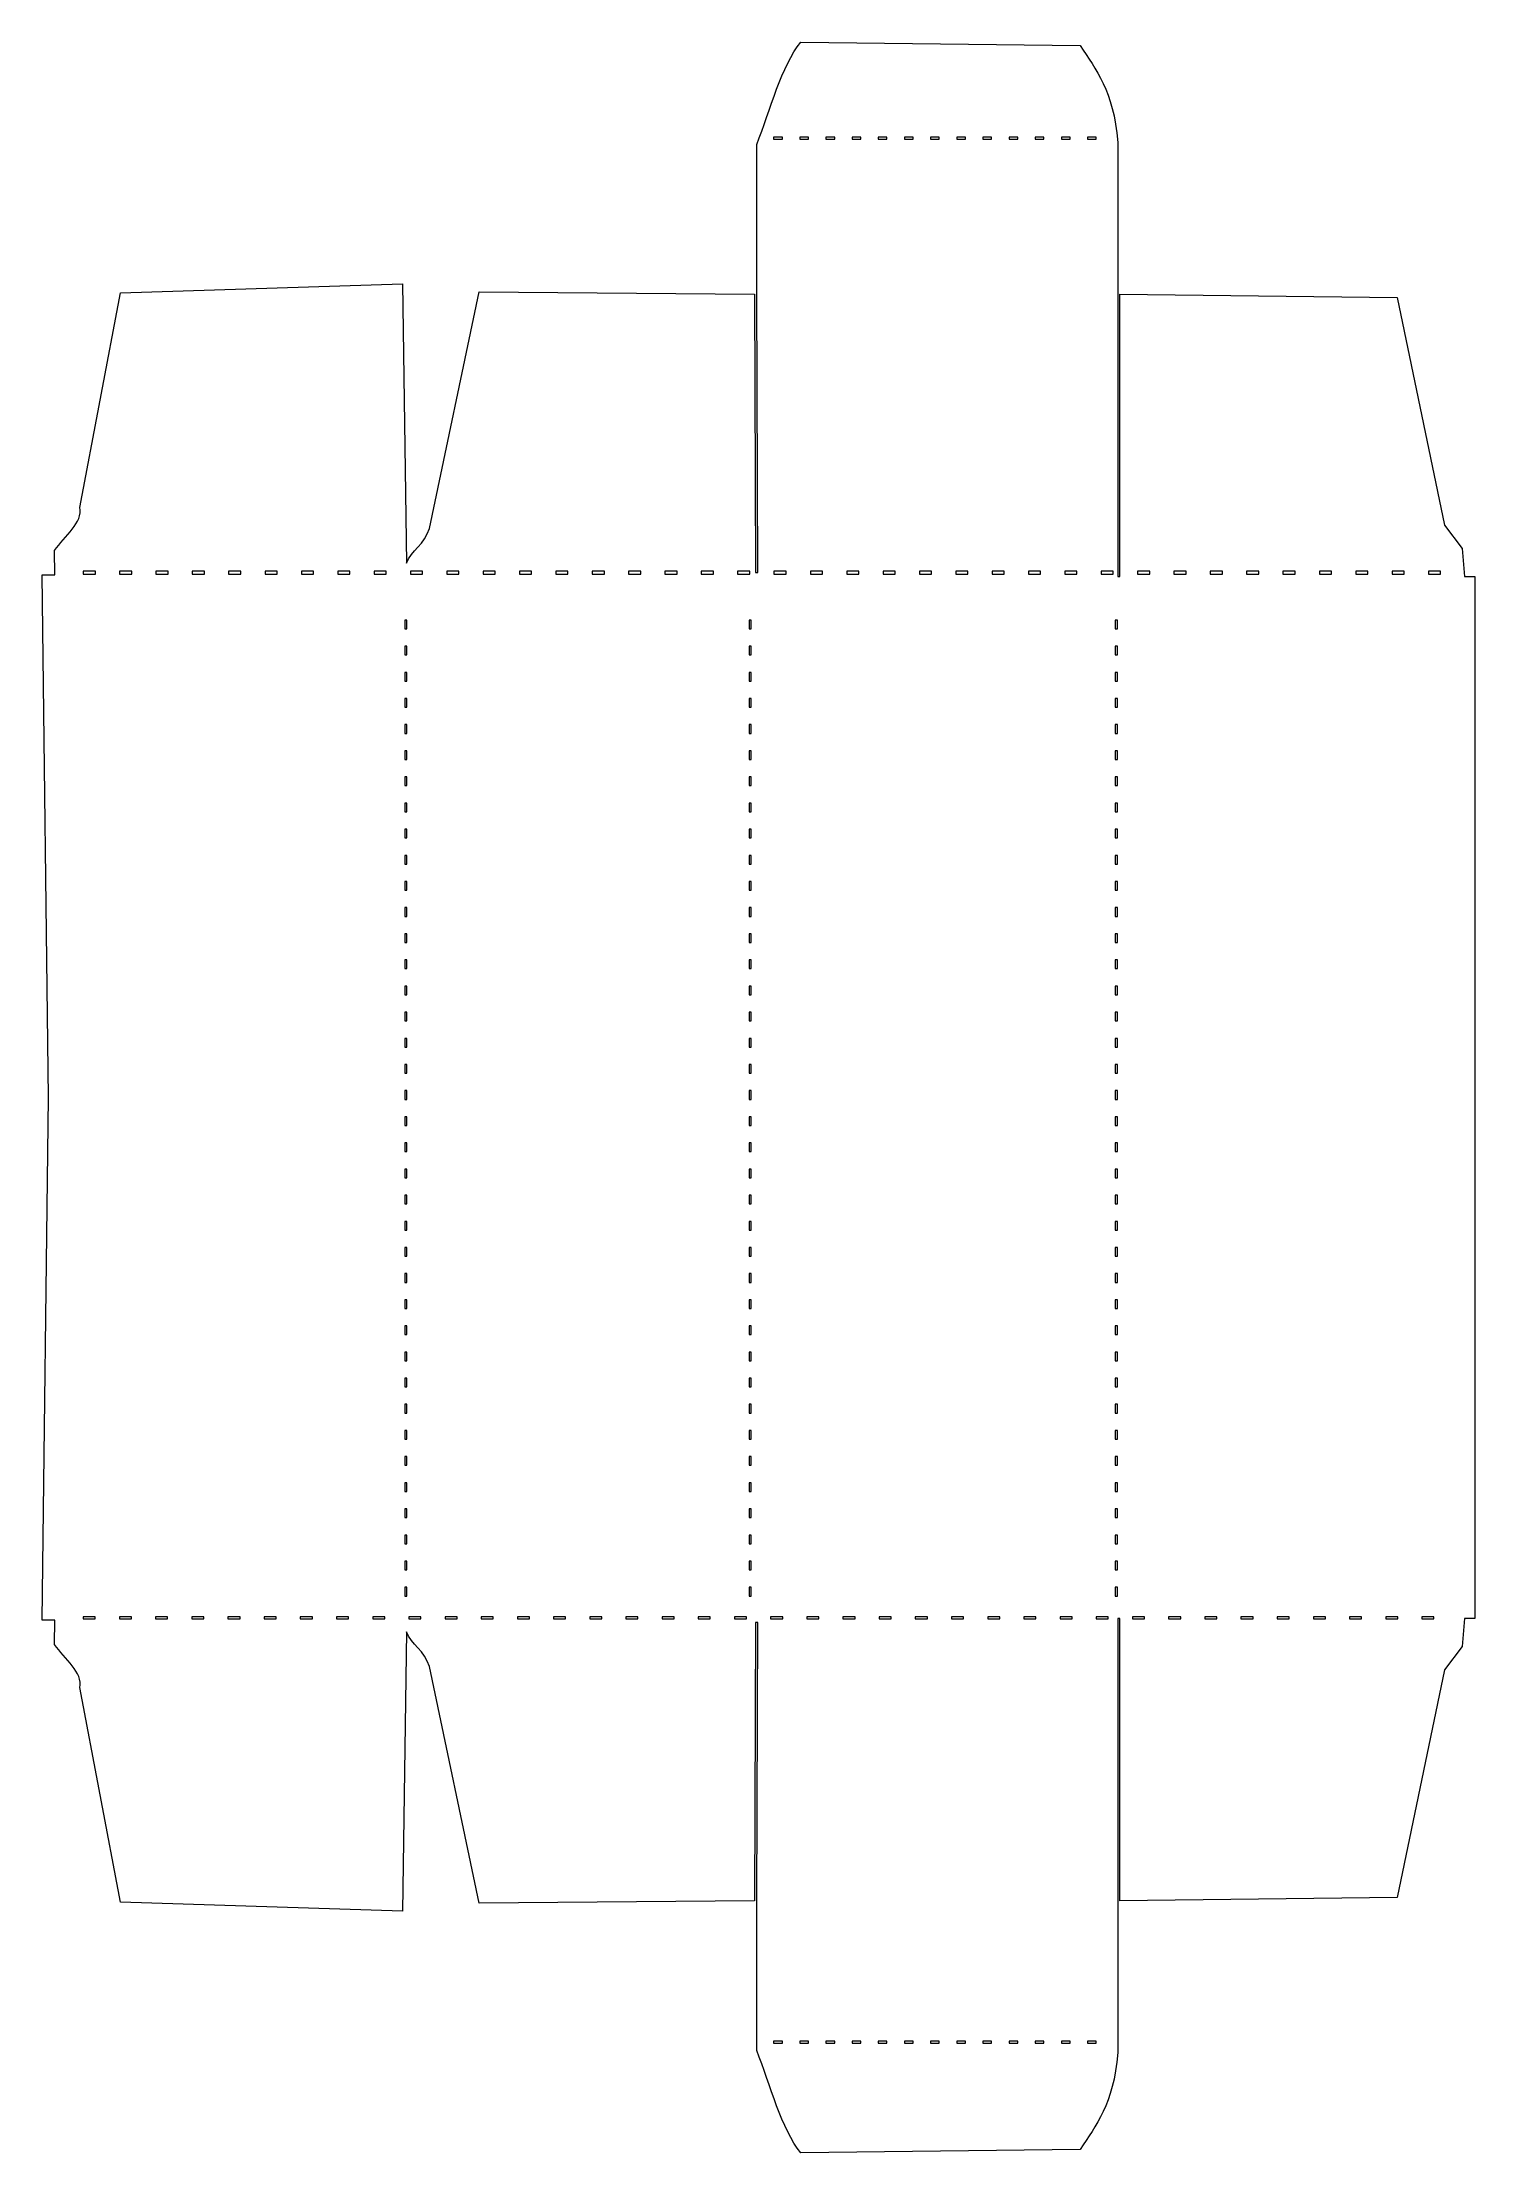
# Model space of a CAD drawing. Header units: centimetres. Extents: x -8.7 to 8.7, y -12.8 to 12.8.
import ezdxf

# ---------------------------------------------------------------- set-up
doc = ezdxf.new("R2010")
doc.units = ezdxf.units.CM
doc.header["$MEASUREMENT"] = 0
doc.layers.add('Layer 1', color=7, linetype='Continuous')

msp = doc.modelspace()

# ---------------------------------------------------------------- linework, layer by layer
at = {"layer": 'Layer 1', "color": 30, "lineweight": 13}
for points, knots in [([(0.51249, 12.81647), (0.28118, 12.53084), (0.14372, 11.99129), (-0.02164, 11.57376), (-0.02164, 11.57376), (-0.02164, 11.57376), (-0.02164, 9.78286), (-0.02164, 9.78286), (-0.02164, 9.78286), (-0.02164, 9.78286), (-0.02164, 9.7564), (-0.02164, 9.7564), (-0.02164, 9.7564), (-0.02164, 9.7564), (-0.00841, 6.37552), (-0.00841, 6.37552), (-0.00841, 6.37552), (-0.00841, 6.37552), (-0.03487, 6.37552), (-0.03487, 6.37552), (-0.03487, 6.37552), (-0.03487, 6.37552), (-0.0481, 9.7564), (-0.0481, 9.7564), (-0.0481, 9.7564), (-0.0481, 9.7564), (-3.38929, 9.78286), (-3.38929, 9.78286), (-3.38929, 9.78286), (-3.38929, 9.78286), (-3.99535, 6.9113), (-3.99535, 6.9113), (-3.99535, 6.9113), (-4.04741, 6.71679), (-4.21945, 6.64533), (-4.27151, 6.48797), (-4.27151, 6.48797), (-4.27151, 6.48797), (-4.32277, 9.88125), (-4.32277, 9.88125), (-4.32277, 9.88125), (-4.32277, 9.88125), (-7.74582, 9.77211), (-7.74582, 9.77211), (-7.74582, 9.77211), (-7.74582, 9.77211), (-8.23695, 7.16431), (-8.23695, 7.16431), (-8.23695, 7.16431), (-8.19881, 6.99001), (-8.42268, 6.81605), (-8.54453, 6.64176), (-8.54453, 6.64176), (-8.54453, 6.64176), (-8.5437, 6.34741), (-8.5437, 6.34741), (-8.5437, 6.34741), (-8.5437, 6.34741), (-8.69501, 6.34824), (-8.69501, 6.34824), (-8.69501, 6.34824), (-8.69501, 6.34824), (-8.61894, -0.00011), (-8.61894, -0.00011), (-8.61894, -0.00011), (-8.61894, -0.00011), (-8.69501, -6.34846), (-8.69501, -6.34846), (-8.69501, -6.34846), (-8.69501, -6.34846), (-8.5437, -6.34763), (-8.5437, -6.34763), (-8.5437, -6.34763), (-8.5437, -6.34763), (-8.54453, -6.64198), (-8.54453, -6.64198), (-8.54453, -6.64198), (-8.42269, -6.81628), (-8.19881, -6.99024), (-8.23695, -7.16453), (-8.23695, -7.16453), (-8.23695, -7.16453), (-7.74582, -9.77233), (-7.74582, -9.77233), (-7.74582, -9.77233), (-7.74582, -9.77233), (-4.32277, -9.88147), (-4.32277, -9.88147), (-4.32277, -9.88147), (-4.32277, -9.88147), (-4.27151, -6.48819), (-4.27151, -6.48819), (-4.27151, -6.48819), (-4.21945, -6.64555), (-4.04742, -6.71701), (-3.99535, -6.91152), (-3.99535, -6.91152), (-3.99535, -6.91152), (-3.38929, -9.78308), (-3.38929, -9.78308), (-3.38929, -9.78308), (-3.38929, -9.78308), (-0.0481, -9.75662), (-0.0481, -9.75662), (-0.0481, -9.75662), (-0.0481, -9.75662), (-0.03487, -6.37574), (-0.03487, -6.37574), (-0.03487, -6.37574), (-0.03487, -6.37574), (-0.00841, -6.37574), (-0.00841, -6.37574), (-0.00841, -6.37574), (-0.00841, -6.37574), (-0.02164, -9.75662), (-0.02164, -9.75662), (-0.02164, -9.75662), (-0.02164, -9.75662), (-0.02164, -9.78308), (-0.02164, -9.78308), (-0.02164, -9.78308), (-0.02164, -9.78308), (-0.02164, -11.57398), (-0.02164, -11.57398), (-0.02164, -11.57398), (0.14372, -11.99151), (0.28118, -12.53106), (0.51249, -12.81669), (0.51249, -12.81669), (0.51249, -12.81669), (3.9066, -12.77618), (3.9066, -12.77618), (3.9066, -12.77618), (4.09533, -12.47749), (4.30895, -12.23996), (4.36135, -11.60044), (4.36135, -11.60044), (4.36135, -11.60044), (4.36135, -6.32944), (4.36135, -6.32944), (4.36135, -6.32944), (4.36135, -6.32944), (4.38781, -6.32944), (4.38781, -6.32944), (4.38781, -6.32944), (4.38781, -6.32944), (4.38781, -9.75662), (4.38781, -9.75662), (4.38781, -9.75662), (4.38781, -9.75662), (7.75546, -9.71693), (7.75546, -9.71693), (7.75546, -9.71693), (7.75546, -9.71693), (8.3301, -6.95038), (8.3301, -6.95038), (8.3301, -6.95038), (8.3301, -6.95038), (8.54177, -6.66843), (8.54177, -6.66843), (8.54177, -6.66843), (8.54177, -6.66843), (8.57236, -6.32943), (8.57236, -6.32943), (8.57236, -6.32943), (8.57236, -6.32943), (8.69556, -6.32943), (8.69556, -6.32943), (8.69556, -6.32943), (8.69556, -6.32943), (8.69556, -6.32364), (8.69556, -6.32364), (8.69556, -6.32364), (8.69556, -6.32364), (8.69556, 6.32344), (8.69556, 6.32344), (8.69556, 6.32344), (8.69556, 6.32344), (8.69556, 6.32923), (8.69556, 6.32923), (8.69556, 6.32923), (8.69556, 6.32923), (8.57236, 6.32923), (8.57236, 6.32923), (8.57236, 6.32923), (8.57236, 6.32923), (8.54177, 6.66823), (8.54177, 6.66823), (8.54177, 6.66823), (8.54177, 6.66823), (8.3301, 6.95018), (8.3301, 6.95018), (8.3301, 6.95018), (8.3301, 6.95018), (7.75546, 9.71673), (7.75546, 9.71673), (7.75546, 9.71673), (7.75546, 9.71673), (4.38781, 9.75642), (4.38781, 9.75642), (4.38781, 9.75642), (4.38781, 9.75642), (4.38781, 6.32924), (4.38781, 6.32924), (4.38781, 6.32924), (4.38781, 6.32924), (4.36135, 6.32924), (4.36135, 6.32924), (4.36135, 6.32924), (4.36135, 6.32924), (4.36135, 11.60024), (4.36135, 11.60024), (4.36135, 11.60024), (4.30895, 12.23973), (4.09533, 12.47727), (3.9066, 12.77596), (3.9066, 12.77596), (3.9066, 12.77596), (0.51249, 12.81647), (0.51249, 12.81647)], [0, 0, 0, 0, 0.01785714, 0.01785714, 0.01785714, 0.01785714, 0.03571429, 0.03571429, 0.03571429, 0.03571429, 0.05357143, 0.05357143, 0.05357143, 0.05357143, 0.07142857, 0.07142857, 0.07142857, 0.07142857, 0.08928571, 0.08928571, 0.08928571, 0.08928571, 0.10714286, 0.10714286, 0.10714286, 0.10714286, 0.125, 0.125, 0.125, 0.125, 0.14285714, 0.14285714, 0.14285714, 0.14285714, 0.16071429, 0.16071429, 0.16071429, 0.16071429, 0.17857143, 0.17857143, 0.17857143, 0.17857143, 0.19642857, 0.19642857, 0.19642857, 0.19642857, 0.21428571, 0.21428571, 0.21428571, 0.21428571, 0.23214286, 0.23214286, 0.23214286, 0.23214286, 0.25, 0.25, 0.25, 0.25, 0.26785714, 0.26785714, 0.26785714, 0.26785714, 0.28571429, 0.28571429, 0.28571429, 0.28571429, 0.30357143, 0.30357143, 0.30357143, 0.30357143, 0.32142857, 0.32142857, 0.32142857, 0.32142857, 0.33928571, 0.33928571, 0.33928571, 0.33928571, 0.35714286, 0.35714286, 0.35714286, 0.35714286, 0.375, 0.375, 0.375, 0.375, 0.39285714, 0.39285714, 0.39285714, 0.39285714, 0.41071429, 0.41071429, 0.41071429, 0.41071429, 0.42857143, 0.42857143, 0.42857143, 0.42857143, 0.44642857, 0.44642857, 0.44642857, 0.44642857, 0.46428571, 0.46428571, 0.46428571, 0.46428571, 0.48214286, 0.48214286, 0.48214286, 0.48214286, 0.5, 0.5, 0.5, 0.5, 0.51785714, 0.51785714, 0.51785714, 0.51785714, 0.53571429, 0.53571429, 0.53571429, 0.53571429, 0.55357143, 0.55357143, 0.55357143, 0.55357143, 0.57142857, 0.57142857, 0.57142857, 0.57142857, 0.58928571, 0.58928571, 0.58928571, 0.58928571, 0.60714286, 0.60714286, 0.60714286, 0.60714286, 0.625, 0.625, 0.625, 0.625, 0.64285714, 0.64285714, 0.64285714, 0.64285714, 0.66071429, 0.66071429, 0.66071429, 0.66071429, 0.67857143, 0.67857143, 0.67857143, 0.67857143, 0.69642857, 0.69642857, 0.69642857, 0.69642857, 0.71428571, 0.71428571, 0.71428571, 0.71428571, 0.73214286, 0.73214286, 0.73214286, 0.73214286, 0.75, 0.75, 0.75, 0.75, 0.76785714, 0.76785714, 0.76785714, 0.76785714, 0.78571429, 0.78571429, 0.78571429, 0.78571429, 0.80357143, 0.80357143, 0.80357143, 0.80357143, 0.82142857, 0.82142857, 0.82142857, 0.82142857, 0.83928571, 0.83928571, 0.83928571, 0.83928571, 0.85714286, 0.85714286, 0.85714286, 0.85714286, 0.875, 0.875, 0.875, 0.875, 0.89285714, 0.89285714, 0.89285714, 0.89285714, 0.91071429, 0.91071429, 0.91071429, 0.91071429, 0.92857143, 0.92857143, 0.92857143, 0.92857143, 0.94642857, 0.94642857, 0.94642857, 0.94642857, 0.96428571, 0.96428571, 0.96428571, 0.96428571, 1, 1, 1, 1]), ([(0.18424, 11.66471), (0.18424, 11.66471), (0.29007, 11.66471), (0.29007, 11.66471), (0.29007, 11.66471), (0.29007, 11.66471), (0.29007, 11.63825), (0.29007, 11.63825), (0.29007, 11.63825), (0.29007, 11.63825), (0.18424, 11.63825), (0.18424, 11.63825), (0.18424, 11.63825), (0.18424, 11.63825), (0.18424, 11.66471), (0.18424, 11.66471)], [0, 0, 0, 0, 0.2, 0.2, 0.2, 0.2, 0.4, 0.4, 0.4, 0.4, 0.6, 0.6, 0.6, 0.6, 1, 1, 1, 1]), ([(0.50174, 11.66471), (0.50174, 11.66471), (0.60757, 11.66471), (0.60757, 11.66471), (0.60757, 11.66471), (0.60757, 11.66471), (0.60757, 11.63825), (0.60757, 11.63825), (0.60757, 11.63825), (0.60757, 11.63825), (0.50174, 11.63825), (0.50174, 11.63825), (0.50174, 11.63825), (0.50174, 11.63825), (0.50174, 11.66471), (0.50174, 11.66471)], [0, 0, 0, 0, 0.2, 0.2, 0.2, 0.2, 0.4, 0.4, 0.4, 0.4, 0.6, 0.6, 0.6, 0.6, 1, 1, 1, 1]), ([(0.81924, 11.66471), (0.81924, 11.66471), (0.92507, 11.66471), (0.92507, 11.66471), (0.92507, 11.66471), (0.92507, 11.66471), (0.92507, 11.63825), (0.92507, 11.63825), (0.92507, 11.63825), (0.92507, 11.63825), (0.81924, 11.63825), (0.81924, 11.63825), (0.81924, 11.63825), (0.81924, 11.63825), (0.81924, 11.66471), (0.81924, 11.66471)], [0, 0, 0, 0, 0.2, 0.2, 0.2, 0.2, 0.4, 0.4, 0.4, 0.4, 0.6, 0.6, 0.6, 0.6, 1, 1, 1, 1]), ([(1.13674, 11.66471), (1.13674, 11.66471), (1.24257, 11.66471), (1.24257, 11.66471), (1.24257, 11.66471), (1.24257, 11.66471), (1.24257, 11.63825), (1.24257, 11.63825), (1.24257, 11.63825), (1.24257, 11.63825), (1.13674, 11.63825), (1.13674, 11.63825), (1.13674, 11.63825), (1.13674, 11.63825), (1.13674, 11.66471), (1.13674, 11.66471)], [0, 0, 0, 0, 0.2, 0.2, 0.2, 0.2, 0.4, 0.4, 0.4, 0.4, 0.6, 0.6, 0.6, 0.6, 1, 1, 1, 1]), ([(1.45424, 11.66471), (1.45424, 11.66471), (1.56007, 11.66471), (1.56007, 11.66471), (1.56007, 11.66471), (1.56007, 11.66471), (1.56007, 11.63825), (1.56007, 11.63825), (1.56007, 11.63825), (1.56007, 11.63825), (1.45424, 11.63825), (1.45424, 11.63825), (1.45424, 11.63825), (1.45424, 11.63825), (1.45424, 11.66471), (1.45424, 11.66471)], [0, 0, 0, 0, 0.2, 0.2, 0.2, 0.2, 0.4, 0.4, 0.4, 0.4, 0.6, 0.6, 0.6, 0.6, 1, 1, 1, 1]), ([(1.77174, 11.66471), (1.77174, 11.66471), (1.87757, 11.66471), (1.87757, 11.66471), (1.87757, 11.66471), (1.87757, 11.66471), (1.87757, 11.63825), (1.87757, 11.63825), (1.87757, 11.63825), (1.87757, 11.63825), (1.77174, 11.63825), (1.77174, 11.63825), (1.77174, 11.63825), (1.77174, 11.63825), (1.77174, 11.66471), (1.77174, 11.66471)], [0, 0, 0, 0, 0.2, 0.2, 0.2, 0.2, 0.4, 0.4, 0.4, 0.4, 0.6, 0.6, 0.6, 0.6, 1, 1, 1, 1]), ([(2.08924, 11.66471), (2.08924, 11.66471), (2.19507, 11.66471), (2.19507, 11.66471), (2.19507, 11.66471), (2.19507, 11.66471), (2.19507, 11.63825), (2.19507, 11.63825), (2.19507, 11.63825), (2.19507, 11.63825), (2.08924, 11.63825), (2.08924, 11.63825), (2.08924, 11.63825), (2.08924, 11.63825), (2.08924, 11.66471), (2.08924, 11.66471)], [0, 0, 0, 0, 0.2, 0.2, 0.2, 0.2, 0.4, 0.4, 0.4, 0.4, 0.6, 0.6, 0.6, 0.6, 1, 1, 1, 1]), ([(2.40674, 11.66471), (2.40674, 11.66471), (2.51257, 11.66471), (2.51257, 11.66471), (2.51257, 11.66471), (2.51257, 11.66471), (2.51257, 11.63825), (2.51257, 11.63825), (2.51257, 11.63825), (2.51257, 11.63825), (2.40674, 11.63825), (2.40674, 11.63825), (2.40674, 11.63825), (2.40674, 11.63825), (2.40674, 11.66471), (2.40674, 11.66471)], [0, 0, 0, 0, 0.2, 0.2, 0.2, 0.2, 0.4, 0.4, 0.4, 0.4, 0.6, 0.6, 0.6, 0.6, 1, 1, 1, 1]), ([(2.72424, 11.66471), (2.72424, 11.66471), (2.83007, 11.66471), (2.83007, 11.66471), (2.83007, 11.66471), (2.83007, 11.66471), (2.83007, 11.63825), (2.83007, 11.63825), (2.83007, 11.63825), (2.83007, 11.63825), (2.72424, 11.63825), (2.72424, 11.63825), (2.72424, 11.63825), (2.72424, 11.63825), (2.72424, 11.66471), (2.72424, 11.66471)], [0, 0, 0, 0, 0.2, 0.2, 0.2, 0.2, 0.4, 0.4, 0.4, 0.4, 0.6, 0.6, 0.6, 0.6, 1, 1, 1, 1]), ([(3.04174, 11.66471), (3.04174, 11.66471), (3.14757, 11.66471), (3.14757, 11.66471), (3.14757, 11.66471), (3.14757, 11.66471), (3.14757, 11.63825), (3.14757, 11.63825), (3.14757, 11.63825), (3.14757, 11.63825), (3.04174, 11.63825), (3.04174, 11.63825), (3.04174, 11.63825), (3.04174, 11.63825), (3.04174, 11.66471), (3.04174, 11.66471)], [0, 0, 0, 0, 0.2, 0.2, 0.2, 0.2, 0.4, 0.4, 0.4, 0.4, 0.6, 0.6, 0.6, 0.6, 1, 1, 1, 1]), ([(3.35924, 11.66471), (3.35924, 11.66471), (3.46507, 11.66471), (3.46507, 11.66471), (3.46507, 11.66471), (3.46507, 11.66471), (3.46507, 11.63825), (3.46507, 11.63825), (3.46507, 11.63825), (3.46507, 11.63825), (3.35924, 11.63825), (3.35924, 11.63825), (3.35924, 11.63825), (3.35924, 11.63825), (3.35924, 11.66471), (3.35924, 11.66471)], [0, 0, 0, 0, 0.2, 0.2, 0.2, 0.2, 0.4, 0.4, 0.4, 0.4, 0.6, 0.6, 0.6, 0.6, 1, 1, 1, 1]), ([(3.67674, 11.66471), (3.67674, 11.66471), (3.78257, 11.66471), (3.78257, 11.66471), (3.78257, 11.66471), (3.78257, 11.66471), (3.78257, 11.63825), (3.78257, 11.63825), (3.78257, 11.63825), (3.78257, 11.63825), (3.67674, 11.63825), (3.67674, 11.63825), (3.67674, 11.63825), (3.67674, 11.63825), (3.67674, 11.66471), (3.67674, 11.66471)], [0, 0, 0, 0, 0.2, 0.2, 0.2, 0.2, 0.4, 0.4, 0.4, 0.4, 0.6, 0.6, 0.6, 0.6, 1, 1, 1, 1]), ([(3.99424, 11.66471), (3.99424, 11.66471), (4.10007, 11.66471), (4.10007, 11.66471), (4.10007, 11.66471), (4.10007, 11.66471), (4.10007, 11.63825), (4.10007, 11.63825), (4.10007, 11.63825), (4.10007, 11.63825), (3.99424, 11.63825), (3.99424, 11.63825), (3.99424, 11.63825), (3.99424, 11.63825), (3.99424, 11.66471), (3.99424, 11.66471)], [0, 0, 0, 0, 0.2, 0.2, 0.2, 0.2, 0.4, 0.4, 0.4, 0.4, 0.6, 0.6, 0.6, 0.6, 1, 1, 1, 1]), ([(-8.19727, 6.39371), (-8.19727, 6.39371), (-8.0501, 6.39371), (-8.0501, 6.39371), (-8.0501, 6.39371), (-8.0501, 6.39371), (-8.0501, 6.35733), (-8.0501, 6.35733), (-8.0501, 6.35733), (-8.0501, 6.35733), (-8.19727, 6.35733), (-8.19727, 6.35733), (-8.19727, 6.35733), (-8.19727, 6.35733), (-8.19727, 6.39371), (-8.19727, 6.39371)], [0, 0, 0, 0, 0.2, 0.2, 0.2, 0.2, 0.4, 0.4, 0.4, 0.4, 0.6, 0.6, 0.6, 0.6, 1, 1, 1, 1]), ([(-7.75574, 6.39371), (-7.75574, 6.39371), (-7.60857, 6.39371), (-7.60857, 6.39371), (-7.60857, 6.39371), (-7.60857, 6.39371), (-7.60857, 6.35733), (-7.60857, 6.35733), (-7.60857, 6.35733), (-7.60857, 6.35733), (-7.75574, 6.35733), (-7.75574, 6.35733), (-7.75574, 6.35733), (-7.75574, 6.35733), (-7.75574, 6.39371), (-7.75574, 6.39371)], [0, 0, 0, 0, 0.2, 0.2, 0.2, 0.2, 0.4, 0.4, 0.4, 0.4, 0.6, 0.6, 0.6, 0.6, 1, 1, 1, 1]), ([(-7.31422, 6.39371), (-7.31422, 6.39371), (-7.16705, 6.39371), (-7.16705, 6.39371), (-7.16705, 6.39371), (-7.16705, 6.39371), (-7.16705, 6.35733), (-7.16705, 6.35733), (-7.16705, 6.35733), (-7.16705, 6.35733), (-7.31422, 6.35733), (-7.31422, 6.35733), (-7.31422, 6.35733), (-7.31422, 6.35733), (-7.31422, 6.39371), (-7.31422, 6.39371)], [0, 0, 0, 0, 0.2, 0.2, 0.2, 0.2, 0.4, 0.4, 0.4, 0.4, 0.6, 0.6, 0.6, 0.6, 1, 1, 1, 1]), ([(-6.87352, 6.39371), (-6.87352, 6.39371), (-6.72635, 6.39371), (-6.72635, 6.39371), (-6.72635, 6.39371), (-6.72635, 6.39371), (-6.72635, 6.35733), (-6.72635, 6.35733), (-6.72635, 6.35733), (-6.72635, 6.35733), (-6.87352, 6.35733), (-6.87352, 6.35733), (-6.87352, 6.35733), (-6.87352, 6.35733), (-6.87352, 6.39371), (-6.87352, 6.39371)], [0, 0, 0, 0, 0.2, 0.2, 0.2, 0.2, 0.4, 0.4, 0.4, 0.4, 0.6, 0.6, 0.6, 0.6, 1, 1, 1, 1]), ([(-6.432, 6.39371), (-6.432, 6.39371), (-6.28483, 6.39371), (-6.28483, 6.39371), (-6.28483, 6.39371), (-6.28483, 6.39371), (-6.28483, 6.35733), (-6.28483, 6.35733), (-6.28483, 6.35733), (-6.28483, 6.35733), (-6.432, 6.35733), (-6.432, 6.35733), (-6.432, 6.35733), (-6.432, 6.35733), (-6.432, 6.39371), (-6.432, 6.39371)], [0, 0, 0, 0, 0.2, 0.2, 0.2, 0.2, 0.4, 0.4, 0.4, 0.4, 0.6, 0.6, 0.6, 0.6, 1, 1, 1, 1]), ([(-5.99047, 6.39371), (-5.99047, 6.39371), (-5.8433, 6.39371), (-5.8433, 6.39371), (-5.8433, 6.39371), (-5.8433, 6.39371), (-5.8433, 6.35733), (-5.8433, 6.35733), (-5.8433, 6.35733), (-5.8433, 6.35733), (-5.99047, 6.35733), (-5.99047, 6.35733), (-5.99047, 6.35733), (-5.99047, 6.35733), (-5.99047, 6.39371), (-5.99047, 6.39371)], [0, 0, 0, 0, 0.2, 0.2, 0.2, 0.2, 0.4, 0.4, 0.4, 0.4, 0.6, 0.6, 0.6, 0.6, 1, 1, 1, 1]), ([(-5.54895, 6.39371), (-5.54895, 6.39371), (-5.40178, 6.39371), (-5.40178, 6.39371), (-5.40178, 6.39371), (-5.40178, 6.39371), (-5.40178, 6.35733), (-5.40178, 6.35733), (-5.40178, 6.35733), (-5.40178, 6.35733), (-5.54895, 6.35733), (-5.54895, 6.35733), (-5.54895, 6.35733), (-5.54895, 6.35733), (-5.54895, 6.39371), (-5.54895, 6.39371)], [0, 0, 0, 0, 0.2, 0.2, 0.2, 0.2, 0.4, 0.4, 0.4, 0.4, 0.6, 0.6, 0.6, 0.6, 1, 1, 1, 1]), ([(-5.10743, 6.39371), (-5.10743, 6.39371), (-4.96108, 6.39371), (-4.96108, 6.39371), (-4.96108, 6.39371), (-4.96108, 6.39371), (-4.96108, 6.35733), (-4.96108, 6.35733), (-4.96108, 6.35733), (-4.96108, 6.35733), (-5.10743, 6.35733), (-5.10743, 6.35733), (-5.10743, 6.35733), (-5.10743, 6.35733), (-5.10743, 6.39371), (-5.10743, 6.39371)], [0, 0, 0, 0, 0.2, 0.2, 0.2, 0.2, 0.4, 0.4, 0.4, 0.4, 0.6, 0.6, 0.6, 0.6, 1, 1, 1, 1]), ([(-4.66673, 6.39371), (-4.66673, 6.39371), (-4.51955, 6.39371), (-4.51955, 6.39371), (-4.51955, 6.39371), (-4.51955, 6.39371), (-4.51955, 6.35733), (-4.51955, 6.35733), (-4.51955, 6.35733), (-4.51955, 6.35733), (-4.66673, 6.35733), (-4.66673, 6.35733), (-4.66673, 6.35733), (-4.66673, 6.35733), (-4.66673, 6.39371), (-4.66673, 6.39371)], [0, 0, 0, 0, 0.2, 0.2, 0.2, 0.2, 0.4, 0.4, 0.4, 0.4, 0.6, 0.6, 0.6, 0.6, 1, 1, 1, 1]), ([(-4.22521, 6.39371), (-4.22521, 6.39371), (-4.07804, 6.39371), (-4.07804, 6.39371), (-4.07804, 6.39371), (-4.07804, 6.39371), (-4.07804, 6.35733), (-4.07804, 6.35733), (-4.07804, 6.35733), (-4.07804, 6.35733), (-4.22521, 6.35733), (-4.22521, 6.35733), (-4.22521, 6.35733), (-4.22521, 6.35733), (-4.22521, 6.39371), (-4.22521, 6.39371)], [0, 0, 0, 0, 0.2, 0.2, 0.2, 0.2, 0.4, 0.4, 0.4, 0.4, 0.6, 0.6, 0.6, 0.6, 1, 1, 1, 1]), ([(-3.78368, 6.39371), (-3.78368, 6.39371), (-3.63651, 6.39371), (-3.63651, 6.39371), (-3.63651, 6.39371), (-3.63651, 6.39371), (-3.63651, 6.35733), (-3.63651, 6.35733), (-3.63651, 6.35733), (-3.63651, 6.35733), (-3.78368, 6.35733), (-3.78368, 6.35733), (-3.78368, 6.35733), (-3.78368, 6.35733), (-3.78368, 6.39371), (-3.78368, 6.39371)], [0, 0, 0, 0, 0.2, 0.2, 0.2, 0.2, 0.4, 0.4, 0.4, 0.4, 0.6, 0.6, 0.6, 0.6, 1, 1, 1, 1]), ([(-3.34216, 6.39371), (-3.34216, 6.39371), (-3.19499, 6.39371), (-3.19499, 6.39371), (-3.19499, 6.39371), (-3.19499, 6.39371), (-3.19499, 6.35733), (-3.19499, 6.35733), (-3.19499, 6.35733), (-3.19499, 6.35733), (-3.34216, 6.35733), (-3.34216, 6.35733), (-3.34216, 6.35733), (-3.34216, 6.35733), (-3.34216, 6.39371), (-3.34216, 6.39371)], [0, 0, 0, 0, 0.2, 0.2, 0.2, 0.2, 0.4, 0.4, 0.4, 0.4, 0.6, 0.6, 0.6, 0.6, 1, 1, 1, 1]), ([(-2.90146, 6.39371), (-2.90146, 6.39371), (-2.75429, 6.39371), (-2.75429, 6.39371), (-2.75429, 6.39371), (-2.75429, 6.39371), (-2.75429, 6.35733), (-2.75429, 6.35733), (-2.75429, 6.35733), (-2.75429, 6.35733), (-2.90146, 6.35733), (-2.90146, 6.35733), (-2.90146, 6.35733), (-2.90146, 6.35733), (-2.90146, 6.39371), (-2.90146, 6.39371)], [0, 0, 0, 0, 0.2, 0.2, 0.2, 0.2, 0.4, 0.4, 0.4, 0.4, 0.6, 0.6, 0.6, 0.6, 1, 1, 1, 1]), ([(-2.45994, 6.39371), (-2.45994, 6.39371), (-2.31277, 6.39371), (-2.31277, 6.39371), (-2.31277, 6.39371), (-2.31277, 6.39371), (-2.31277, 6.35733), (-2.31277, 6.35733), (-2.31277, 6.35733), (-2.31277, 6.35733), (-2.45994, 6.35733), (-2.45994, 6.35733), (-2.45994, 6.35733), (-2.45994, 6.35733), (-2.45994, 6.39371), (-2.45994, 6.39371)], [0, 0, 0, 0, 0.2, 0.2, 0.2, 0.2, 0.4, 0.4, 0.4, 0.4, 0.6, 0.6, 0.6, 0.6, 1, 1, 1, 1]), ([(-2.01842, 6.39371), (-2.01842, 6.39371), (-1.87125, 6.39371), (-1.87125, 6.39371), (-1.87125, 6.39371), (-1.87125, 6.39371), (-1.87125, 6.35733), (-1.87125, 6.35733), (-1.87125, 6.35733), (-1.87125, 6.35733), (-2.01842, 6.35733), (-2.01842, 6.35733), (-2.01842, 6.35733), (-2.01842, 6.35733), (-2.01842, 6.39371), (-2.01842, 6.39371)], [0, 0, 0, 0, 0.2, 0.2, 0.2, 0.2, 0.4, 0.4, 0.4, 0.4, 0.6, 0.6, 0.6, 0.6, 1, 1, 1, 1]), ([(-1.57689, 6.39371), (-1.57689, 6.39371), (-1.42972, 6.39371), (-1.42972, 6.39371), (-1.42972, 6.39371), (-1.42972, 6.39371), (-1.42972, 6.35733), (-1.42972, 6.35733), (-1.42972, 6.35733), (-1.42972, 6.35733), (-1.57689, 6.35733), (-1.57689, 6.35733), (-1.57689, 6.35733), (-1.57689, 6.35733), (-1.57689, 6.39371), (-1.57689, 6.39371)], [0, 0, 0, 0, 0.2, 0.2, 0.2, 0.2, 0.4, 0.4, 0.4, 0.4, 0.6, 0.6, 0.6, 0.6, 1, 1, 1, 1]), ([(-1.13537, 6.39371), (-1.13537, 6.39371), (-0.9882, 6.39371), (-0.9882, 6.39371), (-0.9882, 6.39371), (-0.9882, 6.39371), (-0.9882, 6.35733), (-0.9882, 6.35733), (-0.9882, 6.35733), (-0.9882, 6.35733), (-1.13537, 6.35733), (-1.13537, 6.35733), (-1.13537, 6.35733), (-1.13537, 6.35733), (-1.13537, 6.39371), (-1.13537, 6.39371)], [0, 0, 0, 0, 0.2, 0.2, 0.2, 0.2, 0.4, 0.4, 0.4, 0.4, 0.6, 0.6, 0.6, 0.6, 1, 1, 1, 1]), ([(-0.69467, 6.39371), (-0.69467, 6.39371), (-0.5475, 6.39371), (-0.5475, 6.39371), (-0.5475, 6.39371), (-0.5475, 6.39371), (-0.5475, 6.35733), (-0.5475, 6.35733), (-0.5475, 6.35733), (-0.5475, 6.35733), (-0.69467, 6.35733), (-0.69467, 6.35733), (-0.69467, 6.35733), (-0.69467, 6.35733), (-0.69467, 6.39371), (-0.69467, 6.39371)], [0, 0, 0, 0, 0.2, 0.2, 0.2, 0.2, 0.4, 0.4, 0.4, 0.4, 0.6, 0.6, 0.6, 0.6, 1, 1, 1, 1]), ([(-0.25315, 6.39371), (-0.25315, 6.39371), (-0.10598, 6.39371), (-0.10598, 6.39371), (-0.10598, 6.39371), (-0.10598, 6.39371), (-0.10598, 6.35733), (-0.10598, 6.35733), (-0.10598, 6.35733), (-0.10598, 6.35733), (-0.25315, 6.35733), (-0.25315, 6.35733), (-0.25315, 6.35733), (-0.25315, 6.35733), (-0.25315, 6.39371), (-0.25315, 6.39371)], [0, 0, 0, 0, 0.2, 0.2, 0.2, 0.2, 0.4, 0.4, 0.4, 0.4, 0.6, 0.6, 0.6, 0.6, 1, 1, 1, 1]), ([(0.18837, 6.39371), (0.18837, 6.39371), (0.33554, 6.39371), (0.33554, 6.39371), (0.33554, 6.39371), (0.33554, 6.39371), (0.33554, 6.35733), (0.33554, 6.35733), (0.33554, 6.35733), (0.33554, 6.35733), (0.18837, 6.35733), (0.18837, 6.35733), (0.18837, 6.35733), (0.18837, 6.35733), (0.18837, 6.39371), (0.18837, 6.39371)], [0, 0, 0, 0, 0.2, 0.2, 0.2, 0.2, 0.4, 0.4, 0.4, 0.4, 0.6, 0.6, 0.6, 0.6, 1, 1, 1, 1]), ([(0.6299, 6.39371), (0.6299, 6.39371), (0.77707, 6.39371), (0.77707, 6.39371), (0.77707, 6.39371), (0.77707, 6.39371), (0.77707, 6.35733), (0.77707, 6.35733), (0.77707, 6.35733), (0.77707, 6.35733), (0.6299, 6.35733), (0.6299, 6.35733), (0.6299, 6.35733), (0.6299, 6.35733), (0.6299, 6.39371), (0.6299, 6.39371)], [0, 0, 0, 0, 0.2, 0.2, 0.2, 0.2, 0.4, 0.4, 0.4, 0.4, 0.6, 0.6, 0.6, 0.6, 1, 1, 1, 1]), ([(1.07142, 6.39371), (1.07142, 6.39371), (1.21859, 6.39371), (1.21859, 6.39371), (1.21859, 6.39371), (1.21859, 6.39371), (1.21859, 6.35733), (1.21859, 6.35733), (1.21859, 6.35733), (1.21859, 6.35733), (1.07142, 6.35733), (1.07142, 6.35733), (1.07142, 6.35733), (1.07142, 6.35733), (1.07142, 6.39371), (1.07142, 6.39371)], [0, 0, 0, 0, 0.2, 0.2, 0.2, 0.2, 0.4, 0.4, 0.4, 0.4, 0.6, 0.6, 0.6, 0.6, 1, 1, 1, 1]), ([(1.51212, 6.39371), (1.51212, 6.39371), (1.65929, 6.39371), (1.65929, 6.39371), (1.65929, 6.39371), (1.65929, 6.39371), (1.65929, 6.35733), (1.65929, 6.35733), (1.65929, 6.35733), (1.65929, 6.35733), (1.51212, 6.35733), (1.51212, 6.35733), (1.51212, 6.35733), (1.51212, 6.35733), (1.51212, 6.39371), (1.51212, 6.39371)], [0, 0, 0, 0, 0.2, 0.2, 0.2, 0.2, 0.4, 0.4, 0.4, 0.4, 0.6, 0.6, 0.6, 0.6, 1, 1, 1, 1]), ([(1.95364, 6.39371), (1.95364, 6.39371), (2.10081, 6.39371), (2.10081, 6.39371), (2.10081, 6.39371), (2.10081, 6.39371), (2.10081, 6.35733), (2.10081, 6.35733), (2.10081, 6.35733), (2.10081, 6.35733), (1.95364, 6.35733), (1.95364, 6.35733), (1.95364, 6.35733), (1.95364, 6.35733), (1.95364, 6.39371), (1.95364, 6.39371)], [0, 0, 0, 0, 0.2, 0.2, 0.2, 0.2, 0.4, 0.4, 0.4, 0.4, 0.6, 0.6, 0.6, 0.6, 1, 1, 1, 1]), ([(2.39516, 6.39371), (2.39516, 6.39371), (2.54233, 6.39371), (2.54233, 6.39371), (2.54233, 6.39371), (2.54233, 6.39371), (2.54233, 6.35733), (2.54233, 6.35733), (2.54233, 6.35733), (2.54233, 6.35733), (2.39516, 6.35733), (2.39516, 6.35733), (2.39516, 6.35733), (2.39516, 6.35733), (2.39516, 6.39371), (2.39516, 6.39371)], [0, 0, 0, 0, 0.2, 0.2, 0.2, 0.2, 0.4, 0.4, 0.4, 0.4, 0.6, 0.6, 0.6, 0.6, 1, 1, 1, 1]), ([(2.83669, 6.39371), (2.83669, 6.39371), (2.98386, 6.39371), (2.98386, 6.39371), (2.98386, 6.39371), (2.98386, 6.39371), (2.98386, 6.35733), (2.98386, 6.35733), (2.98386, 6.35733), (2.98386, 6.35733), (2.83669, 6.35733), (2.83669, 6.35733), (2.83669, 6.35733), (2.83669, 6.35733), (2.83669, 6.39371), (2.83669, 6.39371)], [0, 0, 0, 0, 0.2, 0.2, 0.2, 0.2, 0.4, 0.4, 0.4, 0.4, 0.6, 0.6, 0.6, 0.6, 1, 1, 1, 1]), ([(3.27821, 6.39371), (3.27821, 6.39371), (3.42538, 6.39371), (3.42538, 6.39371), (3.42538, 6.39371), (3.42538, 6.39371), (3.42538, 6.35733), (3.42538, 6.35733), (3.42538, 6.35733), (3.42538, 6.35733), (3.27821, 6.35733), (3.27821, 6.35733), (3.27821, 6.35733), (3.27821, 6.35733), (3.27821, 6.39371), (3.27821, 6.39371)], [0, 0, 0, 0, 0.2, 0.2, 0.2, 0.2, 0.4, 0.4, 0.4, 0.4, 0.6, 0.6, 0.6, 0.6, 1, 1, 1, 1]), ([(3.71891, 6.39371), (3.71891, 6.39371), (3.86608, 6.39371), (3.86608, 6.39371), (3.86608, 6.39371), (3.86608, 6.39371), (3.86608, 6.35733), (3.86608, 6.35733), (3.86608, 6.35733), (3.86608, 6.35733), (3.71891, 6.35733), (3.71891, 6.35733), (3.71891, 6.35733), (3.71891, 6.35733), (3.71891, 6.39371), (3.71891, 6.39371)], [0, 0, 0, 0, 0.2, 0.2, 0.2, 0.2, 0.4, 0.4, 0.4, 0.4, 0.6, 0.6, 0.6, 0.6, 1, 1, 1, 1]), ([(4.16043, 6.39371), (4.16043, 6.39371), (4.3076, 6.39371), (4.3076, 6.39371), (4.3076, 6.39371), (4.3076, 6.39371), (4.3076, 6.35733), (4.3076, 6.35733), (4.3076, 6.35733), (4.3076, 6.35733), (4.16043, 6.35733), (4.16043, 6.35733), (4.16043, 6.35733), (4.16043, 6.35733), (4.16043, 6.39371), (4.16043, 6.39371)], [0, 0, 0, 0, 0.2, 0.2, 0.2, 0.2, 0.4, 0.4, 0.4, 0.4, 0.6, 0.6, 0.6, 0.6, 1, 1, 1, 1]), ([(4.60196, 6.39371), (4.60196, 6.39371), (4.74913, 6.39371), (4.74913, 6.39371), (4.74913, 6.39371), (4.74913, 6.39371), (4.74913, 6.35733), (4.74913, 6.35733), (4.74913, 6.35733), (4.74913, 6.35733), (4.60196, 6.35733), (4.60196, 6.35733), (4.60196, 6.35733), (4.60196, 6.35733), (4.60196, 6.39371), (4.60196, 6.39371)], [0, 0, 0, 0, 0.2, 0.2, 0.2, 0.2, 0.4, 0.4, 0.4, 0.4, 0.6, 0.6, 0.6, 0.6, 1, 1, 1, 1]), ([(5.04348, 6.39371), (5.04348, 6.39371), (5.19065, 6.39371), (5.19065, 6.39371), (5.19065, 6.39371), (5.19065, 6.39371), (5.19065, 6.35733), (5.19065, 6.35733), (5.19065, 6.35733), (5.19065, 6.35733), (5.04348, 6.35733), (5.04348, 6.35733), (5.04348, 6.35733), (5.04348, 6.35733), (5.04348, 6.39371), (5.04348, 6.39371)], [0, 0, 0, 0, 0.2, 0.2, 0.2, 0.2, 0.4, 0.4, 0.4, 0.4, 0.6, 0.6, 0.6, 0.6, 1, 1, 1, 1]), ([(5.485, 6.39371), (5.485, 6.39371), (5.63135, 6.39371), (5.63135, 6.39371), (5.63135, 6.39371), (5.63135, 6.39371), (5.63135, 6.35733), (5.63135, 6.35733), (5.63135, 6.35733), (5.63135, 6.35733), (5.485, 6.35733), (5.485, 6.35733), (5.485, 6.35733), (5.485, 6.35733), (5.485, 6.39371), (5.485, 6.39371)], [0, 0, 0, 0, 0.2, 0.2, 0.2, 0.2, 0.4, 0.4, 0.4, 0.4, 0.6, 0.6, 0.6, 0.6, 1, 1, 1, 1]), ([(5.9257, 6.39371), (5.9257, 6.39371), (6.07287, 6.39371), (6.07287, 6.39371), (6.07287, 6.39371), (6.07287, 6.39371), (6.07287, 6.35733), (6.07287, 6.35733), (6.07287, 6.35733), (6.07287, 6.35733), (5.9257, 6.35733), (5.9257, 6.35733), (5.9257, 6.35733), (5.9257, 6.35733), (5.9257, 6.39371), (5.9257, 6.39371)], [0, 0, 0, 0, 0.2, 0.2, 0.2, 0.2, 0.4, 0.4, 0.4, 0.4, 0.6, 0.6, 0.6, 0.6, 1, 1, 1, 1]), ([(6.36722, 6.39371), (6.36722, 6.39371), (6.51439, 6.39371), (6.51439, 6.39371), (6.51439, 6.39371), (6.51439, 6.39371), (6.51439, 6.35733), (6.51439, 6.35733), (6.51439, 6.35733), (6.51439, 6.35733), (6.36722, 6.35733), (6.36722, 6.35733), (6.36722, 6.35733), (6.36722, 6.35733), (6.36722, 6.39371), (6.36722, 6.39371)], [0, 0, 0, 0, 0.2, 0.2, 0.2, 0.2, 0.4, 0.4, 0.4, 0.4, 0.6, 0.6, 0.6, 0.6, 1, 1, 1, 1]), ([(6.80874, 6.39371), (6.80874, 6.39371), (6.95591, 6.39371), (6.95591, 6.39371), (6.95591, 6.39371), (6.95591, 6.39371), (6.95591, 6.35733), (6.95591, 6.35733), (6.95591, 6.35733), (6.95591, 6.35733), (6.80874, 6.35733), (6.80874, 6.35733), (6.80874, 6.35733), (6.80874, 6.35733), (6.80874, 6.39371), (6.80874, 6.39371)], [0, 0, 0, 0, 0.2, 0.2, 0.2, 0.2, 0.4, 0.4, 0.4, 0.4, 0.6, 0.6, 0.6, 0.6, 1, 1, 1, 1]), ([(7.25027, 6.39371), (7.25027, 6.39371), (7.39744, 6.39371), (7.39744, 6.39371), (7.39744, 6.39371), (7.39744, 6.39371), (7.39744, 6.35733), (7.39744, 6.35733), (7.39744, 6.35733), (7.39744, 6.35733), (7.25027, 6.35733), (7.25027, 6.35733), (7.25027, 6.35733), (7.25027, 6.35733), (7.25027, 6.39371), (7.25027, 6.39371)], [0, 0, 0, 0, 0.2, 0.2, 0.2, 0.2, 0.4, 0.4, 0.4, 0.4, 0.6, 0.6, 0.6, 0.6, 1, 1, 1, 1]), ([(7.69097, 6.39371), (7.69097, 6.39371), (7.83814, 6.39371), (7.83814, 6.39371), (7.83814, 6.39371), (7.83814, 6.39371), (7.83814, 6.35733), (7.83814, 6.35733), (7.83814, 6.35733), (7.83814, 6.35733), (7.69097, 6.35733), (7.69097, 6.35733), (7.69097, 6.35733), (7.69097, 6.35733), (7.69097, 6.39371), (7.69097, 6.39371)], [0, 0, 0, 0, 0.2, 0.2, 0.2, 0.2, 0.4, 0.4, 0.4, 0.4, 0.6, 0.6, 0.6, 0.6, 1, 1, 1, 1]), ([(8.13249, 6.39371), (8.13249, 6.39371), (8.27966, 6.39371), (8.27966, 6.39371), (8.27966, 6.39371), (8.27966, 6.39371), (8.27966, 6.35733), (8.27966, 6.35733), (8.27966, 6.35733), (8.27966, 6.35733), (8.13249, 6.35733), (8.13249, 6.35733), (8.13249, 6.35733), (8.13249, 6.35733), (8.13249, 6.39371), (8.13249, 6.39371)], [0, 0, 0, 0, 0.2, 0.2, 0.2, 0.2, 0.4, 0.4, 0.4, 0.4, 0.6, 0.6, 0.6, 0.6, 1, 1, 1, 1]), ([(-4.29466, 5.7984), (-4.29466, 5.7984), (-4.2682, 5.7984), (-4.2682, 5.7984), (-4.2682, 5.7984), (-4.2682, 5.7984), (-4.2682, 5.69257), (-4.2682, 5.69257), (-4.2682, 5.69257), (-4.2682, 5.69257), (-4.29466, 5.69257), (-4.29466, 5.69257), (-4.29466, 5.69257), (-4.29466, 5.69257), (-4.29466, 5.7984), (-4.29466, 5.7984)], [0, 0, 0, 0, 0.2, 0.2, 0.2, 0.2, 0.4, 0.4, 0.4, 0.4, 0.6, 0.6, 0.6, 0.6, 1, 1, 1, 1]), ([(-0.11424, 5.7984), (-0.11424, 5.7984), (-0.08778, 5.7984), (-0.08778, 5.7984), (-0.08778, 5.7984), (-0.08778, 5.7984), (-0.08778, 5.69257), (-0.08778, 5.69257), (-0.08778, 5.69257), (-0.08778, 5.69257), (-0.11424, 5.69257), (-0.11424, 5.69257), (-0.11424, 5.69257), (-0.11424, 5.69257), (-0.11424, 5.7984), (-0.11424, 5.7984)], [0, 0, 0, 0, 0.2, 0.2, 0.2, 0.2, 0.4, 0.4, 0.4, 0.4, 0.6, 0.6, 0.6, 0.6, 1, 1, 1, 1]), ([(4.33076, 5.7984), (4.33076, 5.7984), (4.35722, 5.7984), (4.35722, 5.7984), (4.35722, 5.7984), (4.35722, 5.7984), (4.35722, 5.69257), (4.35722, 5.69257), (4.35722, 5.69257), (4.35722, 5.69257), (4.33076, 5.69257), (4.33076, 5.69257), (4.33076, 5.69257), (4.33076, 5.69257), (4.33076, 5.7984), (4.33076, 5.7984)], [0, 0, 0, 0, 0.2, 0.2, 0.2, 0.2, 0.4, 0.4, 0.4, 0.4, 0.6, 0.6, 0.6, 0.6, 1, 1, 1, 1]), ([(-4.29466, 5.4809), (-4.29466, 5.4809), (-4.2682, 5.4809), (-4.2682, 5.4809), (-4.2682, 5.4809), (-4.2682, 5.4809), (-4.2682, 5.37507), (-4.2682, 5.37507), (-4.2682, 5.37507), (-4.2682, 5.37507), (-4.29466, 5.37507), (-4.29466, 5.37507), (-4.29466, 5.37507), (-4.29466, 5.37507), (-4.29466, 5.4809), (-4.29466, 5.4809)], [0, 0, 0, 0, 0.2, 0.2, 0.2, 0.2, 0.4, 0.4, 0.4, 0.4, 0.6, 0.6, 0.6, 0.6, 1, 1, 1, 1]), ([(-0.11424, 5.4809), (-0.11424, 5.4809), (-0.08778, 5.4809), (-0.08778, 5.4809), (-0.08778, 5.4809), (-0.08778, 5.4809), (-0.08778, 5.37507), (-0.08778, 5.37507), (-0.08778, 5.37507), (-0.08778, 5.37507), (-0.11424, 5.37507), (-0.11424, 5.37507), (-0.11424, 5.37507), (-0.11424, 5.37507), (-0.11424, 5.4809), (-0.11424, 5.4809)], [0, 0, 0, 0, 0.2, 0.2, 0.2, 0.2, 0.4, 0.4, 0.4, 0.4, 0.6, 0.6, 0.6, 0.6, 1, 1, 1, 1]), ([(4.33076, 5.4809), (4.33076, 5.4809), (4.35722, 5.4809), (4.35722, 5.4809), (4.35722, 5.4809), (4.35722, 5.4809), (4.35722, 5.37507), (4.35722, 5.37507), (4.35722, 5.37507), (4.35722, 5.37507), (4.33076, 5.37507), (4.33076, 5.37507), (4.33076, 5.37507), (4.33076, 5.37507), (4.33076, 5.4809), (4.33076, 5.4809)], [0, 0, 0, 0, 0.2, 0.2, 0.2, 0.2, 0.4, 0.4, 0.4, 0.4, 0.6, 0.6, 0.6, 0.6, 1, 1, 1, 1]), ([(-4.29466, 5.1634), (-4.29466, 5.1634), (-4.2682, 5.1634), (-4.2682, 5.1634), (-4.2682, 5.1634), (-4.2682, 5.1634), (-4.2682, 5.05757), (-4.2682, 5.05757), (-4.2682, 5.05757), (-4.2682, 5.05757), (-4.29466, 5.05757), (-4.29466, 5.05757), (-4.29466, 5.05757), (-4.29466, 5.05757), (-4.29466, 5.1634), (-4.29466, 5.1634)], [0, 0, 0, 0, 0.2, 0.2, 0.2, 0.2, 0.4, 0.4, 0.4, 0.4, 0.6, 0.6, 0.6, 0.6, 1, 1, 1, 1]), ([(-0.11424, 5.1634), (-0.11424, 5.1634), (-0.08778, 5.1634), (-0.08778, 5.1634), (-0.08778, 5.1634), (-0.08778, 5.1634), (-0.08778, 5.05757), (-0.08778, 5.05757), (-0.08778, 5.05757), (-0.08778, 5.05757), (-0.11424, 5.05757), (-0.11424, 5.05757), (-0.11424, 5.05757), (-0.11424, 5.05757), (-0.11424, 5.1634), (-0.11424, 5.1634)], [0, 0, 0, 0, 0.2, 0.2, 0.2, 0.2, 0.4, 0.4, 0.4, 0.4, 0.6, 0.6, 0.6, 0.6, 1, 1, 1, 1]), ([(4.33076, 5.1634), (4.33076, 5.1634), (4.35722, 5.1634), (4.35722, 5.1634), (4.35722, 5.1634), (4.35722, 5.1634), (4.35722, 5.05757), (4.35722, 5.05757), (4.35722, 5.05757), (4.35722, 5.05757), (4.33076, 5.05757), (4.33076, 5.05757), (4.33076, 5.05757), (4.33076, 5.05757), (4.33076, 5.1634), (4.33076, 5.1634)], [0, 0, 0, 0, 0.2, 0.2, 0.2, 0.2, 0.4, 0.4, 0.4, 0.4, 0.6, 0.6, 0.6, 0.6, 1, 1, 1, 1]), ([(-4.29466, 4.8459), (-4.29466, 4.8459), (-4.2682, 4.8459), (-4.2682, 4.8459), (-4.2682, 4.8459), (-4.2682, 4.8459), (-4.2682, 4.74007), (-4.2682, 4.74007), (-4.2682, 4.74007), (-4.2682, 4.74007), (-4.29466, 4.74007), (-4.29466, 4.74007), (-4.29466, 4.74007), (-4.29466, 4.74007), (-4.29466, 4.8459), (-4.29466, 4.8459)], [0, 0, 0, 0, 0.2, 0.2, 0.2, 0.2, 0.4, 0.4, 0.4, 0.4, 0.6, 0.6, 0.6, 0.6, 1, 1, 1, 1]), ([(-0.11424, 4.8459), (-0.11424, 4.8459), (-0.08778, 4.8459), (-0.08778, 4.8459), (-0.08778, 4.8459), (-0.08778, 4.8459), (-0.08778, 4.74007), (-0.08778, 4.74007), (-0.08778, 4.74007), (-0.08778, 4.74007), (-0.11424, 4.74007), (-0.11424, 4.74007), (-0.11424, 4.74007), (-0.11424, 4.74007), (-0.11424, 4.8459), (-0.11424, 4.8459)], [0, 0, 0, 0, 0.2, 0.2, 0.2, 0.2, 0.4, 0.4, 0.4, 0.4, 0.6, 0.6, 0.6, 0.6, 1, 1, 1, 1]), ([(4.33076, 4.8459), (4.33076, 4.8459), (4.35722, 4.8459), (4.35722, 4.8459), (4.35722, 4.8459), (4.35722, 4.8459), (4.35722, 4.74007), (4.35722, 4.74007), (4.35722, 4.74007), (4.35722, 4.74007), (4.33076, 4.74007), (4.33076, 4.74007), (4.33076, 4.74007), (4.33076, 4.74007), (4.33076, 4.8459), (4.33076, 4.8459)], [0, 0, 0, 0, 0.2, 0.2, 0.2, 0.2, 0.4, 0.4, 0.4, 0.4, 0.6, 0.6, 0.6, 0.6, 1, 1, 1, 1]), ([(-4.29466, 4.5284), (-4.29466, 4.5284), (-4.2682, 4.5284), (-4.2682, 4.5284), (-4.2682, 4.5284), (-4.2682, 4.5284), (-4.2682, 4.42257), (-4.2682, 4.42257), (-4.2682, 4.42257), (-4.2682, 4.42257), (-4.29466, 4.42257), (-4.29466, 4.42257), (-4.29466, 4.42257), (-4.29466, 4.42257), (-4.29466, 4.5284), (-4.29466, 4.5284)], [0, 0, 0, 0, 0.2, 0.2, 0.2, 0.2, 0.4, 0.4, 0.4, 0.4, 0.6, 0.6, 0.6, 0.6, 1, 1, 1, 1]), ([(-0.11424, 4.5284), (-0.11424, 4.5284), (-0.08778, 4.5284), (-0.08778, 4.5284), (-0.08778, 4.5284), (-0.08778, 4.5284), (-0.08778, 4.42257), (-0.08778, 4.42257), (-0.08778, 4.42257), (-0.08778, 4.42257), (-0.11424, 4.42257), (-0.11424, 4.42257), (-0.11424, 4.42257), (-0.11424, 4.42257), (-0.11424, 4.5284), (-0.11424, 4.5284)], [0, 0, 0, 0, 0.2, 0.2, 0.2, 0.2, 0.4, 0.4, 0.4, 0.4, 0.6, 0.6, 0.6, 0.6, 1, 1, 1, 1]), ([(4.33076, 4.5284), (4.33076, 4.5284), (4.35722, 4.5284), (4.35722, 4.5284), (4.35722, 4.5284), (4.35722, 4.5284), (4.35722, 4.42257), (4.35722, 4.42257), (4.35722, 4.42257), (4.35722, 4.42257), (4.33076, 4.42257), (4.33076, 4.42257), (4.33076, 4.42257), (4.33076, 4.42257), (4.33076, 4.5284), (4.33076, 4.5284)], [0, 0, 0, 0, 0.2, 0.2, 0.2, 0.2, 0.4, 0.4, 0.4, 0.4, 0.6, 0.6, 0.6, 0.6, 1, 1, 1, 1]), ([(-4.29466, 4.2109), (-4.29466, 4.2109), (-4.2682, 4.2109), (-4.2682, 4.2109), (-4.2682, 4.2109), (-4.2682, 4.2109), (-4.2682, 4.10507), (-4.2682, 4.10507), (-4.2682, 4.10507), (-4.2682, 4.10507), (-4.29466, 4.10507), (-4.29466, 4.10507), (-4.29466, 4.10507), (-4.29466, 4.10507), (-4.29466, 4.2109), (-4.29466, 4.2109)], [0, 0, 0, 0, 0.2, 0.2, 0.2, 0.2, 0.4, 0.4, 0.4, 0.4, 0.6, 0.6, 0.6, 0.6, 1, 1, 1, 1]), ([(-0.11424, 4.2109), (-0.11424, 4.2109), (-0.08778, 4.2109), (-0.08778, 4.2109), (-0.08778, 4.2109), (-0.08778, 4.2109), (-0.08778, 4.10507), (-0.08778, 4.10507), (-0.08778, 4.10507), (-0.08778, 4.10507), (-0.11424, 4.10507), (-0.11424, 4.10507), (-0.11424, 4.10507), (-0.11424, 4.10507), (-0.11424, 4.2109), (-0.11424, 4.2109)], [0, 0, 0, 0, 0.2, 0.2, 0.2, 0.2, 0.4, 0.4, 0.4, 0.4, 0.6, 0.6, 0.6, 0.6, 1, 1, 1, 1]), ([(4.33076, 4.2109), (4.33076, 4.2109), (4.35722, 4.2109), (4.35722, 4.2109), (4.35722, 4.2109), (4.35722, 4.2109), (4.35722, 4.10507), (4.35722, 4.10507), (4.35722, 4.10507), (4.35722, 4.10507), (4.33076, 4.10507), (4.33076, 4.10507), (4.33076, 4.10507), (4.33076, 4.10507), (4.33076, 4.2109), (4.33076, 4.2109)], [0, 0, 0, 0, 0.2, 0.2, 0.2, 0.2, 0.4, 0.4, 0.4, 0.4, 0.6, 0.6, 0.6, 0.6, 1, 1, 1, 1]), ([(-4.29466, 3.8934), (-4.29466, 3.8934), (-4.2682, 3.8934), (-4.2682, 3.8934), (-4.2682, 3.8934), (-4.2682, 3.8934), (-4.2682, 3.78757), (-4.2682, 3.78757), (-4.2682, 3.78757), (-4.2682, 3.78757), (-4.29466, 3.78757), (-4.29466, 3.78757), (-4.29466, 3.78757), (-4.29466, 3.78757), (-4.29466, 3.8934), (-4.29466, 3.8934)], [0, 0, 0, 0, 0.2, 0.2, 0.2, 0.2, 0.4, 0.4, 0.4, 0.4, 0.6, 0.6, 0.6, 0.6, 1, 1, 1, 1]), ([(-0.11424, 3.8934), (-0.11424, 3.8934), (-0.08778, 3.8934), (-0.08778, 3.8934), (-0.08778, 3.8934), (-0.08778, 3.8934), (-0.08778, 3.78757), (-0.08778, 3.78757), (-0.08778, 3.78757), (-0.08778, 3.78757), (-0.11424, 3.78757), (-0.11424, 3.78757), (-0.11424, 3.78757), (-0.11424, 3.78757), (-0.11424, 3.8934), (-0.11424, 3.8934)], [0, 0, 0, 0, 0.2, 0.2, 0.2, 0.2, 0.4, 0.4, 0.4, 0.4, 0.6, 0.6, 0.6, 0.6, 1, 1, 1, 1]), ([(4.33076, 3.8934), (4.33076, 3.8934), (4.35722, 3.8934), (4.35722, 3.8934), (4.35722, 3.8934), (4.35722, 3.8934), (4.35722, 3.78757), (4.35722, 3.78757), (4.35722, 3.78757), (4.35722, 3.78757), (4.33076, 3.78757), (4.33076, 3.78757), (4.33076, 3.78757), (4.33076, 3.78757), (4.33076, 3.8934), (4.33076, 3.8934)], [0, 0, 0, 0, 0.2, 0.2, 0.2, 0.2, 0.4, 0.4, 0.4, 0.4, 0.6, 0.6, 0.6, 0.6, 1, 1, 1, 1]), ([(-4.29466, 3.5759), (-4.29466, 3.5759), (-4.2682, 3.5759), (-4.2682, 3.5759), (-4.2682, 3.5759), (-4.2682, 3.5759), (-4.2682, 3.47007), (-4.2682, 3.47007), (-4.2682, 3.47007), (-4.2682, 3.47007), (-4.29466, 3.47007), (-4.29466, 3.47007), (-4.29466, 3.47007), (-4.29466, 3.47007), (-4.29466, 3.5759), (-4.29466, 3.5759)], [0, 0, 0, 0, 0.2, 0.2, 0.2, 0.2, 0.4, 0.4, 0.4, 0.4, 0.6, 0.6, 0.6, 0.6, 1, 1, 1, 1]), ([(-0.11424, 3.5759), (-0.11424, 3.5759), (-0.08778, 3.5759), (-0.08778, 3.5759), (-0.08778, 3.5759), (-0.08778, 3.5759), (-0.08778, 3.47007), (-0.08778, 3.47007), (-0.08778, 3.47007), (-0.08778, 3.47007), (-0.11424, 3.47007), (-0.11424, 3.47007), (-0.11424, 3.47007), (-0.11424, 3.47007), (-0.11424, 3.5759), (-0.11424, 3.5759)], [0, 0, 0, 0, 0.2, 0.2, 0.2, 0.2, 0.4, 0.4, 0.4, 0.4, 0.6, 0.6, 0.6, 0.6, 1, 1, 1, 1]), ([(4.33076, 3.5759), (4.33076, 3.5759), (4.35722, 3.5759), (4.35722, 3.5759), (4.35722, 3.5759), (4.35722, 3.5759), (4.35722, 3.47007), (4.35722, 3.47007), (4.35722, 3.47007), (4.35722, 3.47007), (4.33076, 3.47007), (4.33076, 3.47007), (4.33076, 3.47007), (4.33076, 3.47007), (4.33076, 3.5759), (4.33076, 3.5759)], [0, 0, 0, 0, 0.2, 0.2, 0.2, 0.2, 0.4, 0.4, 0.4, 0.4, 0.6, 0.6, 0.6, 0.6, 1, 1, 1, 1]), ([(-4.29466, 3.2584), (-4.29466, 3.2584), (-4.2682, 3.2584), (-4.2682, 3.2584), (-4.2682, 3.2584), (-4.2682, 3.2584), (-4.2682, 3.15257), (-4.2682, 3.15257), (-4.2682, 3.15257), (-4.2682, 3.15257), (-4.29466, 3.15257), (-4.29466, 3.15257), (-4.29466, 3.15257), (-4.29466, 3.15257), (-4.29466, 3.2584), (-4.29466, 3.2584)], [0, 0, 0, 0, 0.2, 0.2, 0.2, 0.2, 0.4, 0.4, 0.4, 0.4, 0.6, 0.6, 0.6, 0.6, 1, 1, 1, 1]), ([(-0.11424, 3.2584), (-0.11424, 3.2584), (-0.08778, 3.2584), (-0.08778, 3.2584), (-0.08778, 3.2584), (-0.08778, 3.2584), (-0.08778, 3.15257), (-0.08778, 3.15257), (-0.08778, 3.15257), (-0.08778, 3.15257), (-0.11424, 3.15257), (-0.11424, 3.15257), (-0.11424, 3.15257), (-0.11424, 3.15257), (-0.11424, 3.2584), (-0.11424, 3.2584)], [0, 0, 0, 0, 0.2, 0.2, 0.2, 0.2, 0.4, 0.4, 0.4, 0.4, 0.6, 0.6, 0.6, 0.6, 1, 1, 1, 1]), ([(4.33076, 3.2584), (4.33076, 3.2584), (4.35722, 3.2584), (4.35722, 3.2584), (4.35722, 3.2584), (4.35722, 3.2584), (4.35722, 3.15257), (4.35722, 3.15257), (4.35722, 3.15257), (4.35722, 3.15257), (4.33076, 3.15257), (4.33076, 3.15257), (4.33076, 3.15257), (4.33076, 3.15257), (4.33076, 3.2584), (4.33076, 3.2584)], [0, 0, 0, 0, 0.2, 0.2, 0.2, 0.2, 0.4, 0.4, 0.4, 0.4, 0.6, 0.6, 0.6, 0.6, 1, 1, 1, 1]), ([(-4.29466, 2.9409), (-4.29466, 2.9409), (-4.2682, 2.9409), (-4.2682, 2.9409), (-4.2682, 2.9409), (-4.2682, 2.9409), (-4.2682, 2.83507), (-4.2682, 2.83507), (-4.2682, 2.83507), (-4.2682, 2.83507), (-4.29466, 2.83507), (-4.29466, 2.83507), (-4.29466, 2.83507), (-4.29466, 2.83507), (-4.29466, 2.9409), (-4.29466, 2.9409)], [0, 0, 0, 0, 0.2, 0.2, 0.2, 0.2, 0.4, 0.4, 0.4, 0.4, 0.6, 0.6, 0.6, 0.6, 1, 1, 1, 1]), ([(-0.11424, 2.9409), (-0.11424, 2.9409), (-0.08778, 2.9409), (-0.08778, 2.9409), (-0.08778, 2.9409), (-0.08778, 2.9409), (-0.08778, 2.83507), (-0.08778, 2.83507), (-0.08778, 2.83507), (-0.08778, 2.83507), (-0.11424, 2.83507), (-0.11424, 2.83507), (-0.11424, 2.83507), (-0.11424, 2.83507), (-0.11424, 2.9409), (-0.11424, 2.9409)], [0, 0, 0, 0, 0.2, 0.2, 0.2, 0.2, 0.4, 0.4, 0.4, 0.4, 0.6, 0.6, 0.6, 0.6, 1, 1, 1, 1]), ([(4.33076, 2.9409), (4.33076, 2.9409), (4.35722, 2.9409), (4.35722, 2.9409), (4.35722, 2.9409), (4.35722, 2.9409), (4.35722, 2.83507), (4.35722, 2.83507), (4.35722, 2.83507), (4.35722, 2.83507), (4.33076, 2.83507), (4.33076, 2.83507), (4.33076, 2.83507), (4.33076, 2.83507), (4.33076, 2.9409), (4.33076, 2.9409)], [0, 0, 0, 0, 0.2, 0.2, 0.2, 0.2, 0.4, 0.4, 0.4, 0.4, 0.6, 0.6, 0.6, 0.6, 1, 1, 1, 1]), ([(-4.29466, 2.6234), (-4.29466, 2.6234), (-4.2682, 2.6234), (-4.2682, 2.6234), (-4.2682, 2.6234), (-4.2682, 2.6234), (-4.2682, 2.51757), (-4.2682, 2.51757), (-4.2682, 2.51757), (-4.2682, 2.51757), (-4.29466, 2.51757), (-4.29466, 2.51757), (-4.29466, 2.51757), (-4.29466, 2.51757), (-4.29466, 2.6234), (-4.29466, 2.6234)], [0, 0, 0, 0, 0.2, 0.2, 0.2, 0.2, 0.4, 0.4, 0.4, 0.4, 0.6, 0.6, 0.6, 0.6, 1, 1, 1, 1]), ([(-0.11424, 2.6234), (-0.11424, 2.6234), (-0.08778, 2.6234), (-0.08778, 2.6234), (-0.08778, 2.6234), (-0.08778, 2.6234), (-0.08778, 2.51757), (-0.08778, 2.51757), (-0.08778, 2.51757), (-0.08778, 2.51757), (-0.11424, 2.51757), (-0.11424, 2.51757), (-0.11424, 2.51757), (-0.11424, 2.51757), (-0.11424, 2.6234), (-0.11424, 2.6234)], [0, 0, 0, 0, 0.2, 0.2, 0.2, 0.2, 0.4, 0.4, 0.4, 0.4, 0.6, 0.6, 0.6, 0.6, 1, 1, 1, 1]), ([(4.33076, 2.6234), (4.33076, 2.6234), (4.35722, 2.6234), (4.35722, 2.6234), (4.35722, 2.6234), (4.35722, 2.6234), (4.35722, 2.51757), (4.35722, 2.51757), (4.35722, 2.51757), (4.35722, 2.51757), (4.33076, 2.51757), (4.33076, 2.51757), (4.33076, 2.51757), (4.33076, 2.51757), (4.33076, 2.6234), (4.33076, 2.6234)], [0, 0, 0, 0, 0.2, 0.2, 0.2, 0.2, 0.4, 0.4, 0.4, 0.4, 0.6, 0.6, 0.6, 0.6, 1, 1, 1, 1]), ([(-4.29466, 2.3059), (-4.29466, 2.3059), (-4.2682, 2.3059), (-4.2682, 2.3059), (-4.2682, 2.3059), (-4.2682, 2.3059), (-4.2682, 2.20007), (-4.2682, 2.20007), (-4.2682, 2.20007), (-4.2682, 2.20007), (-4.29466, 2.20007), (-4.29466, 2.20007), (-4.29466, 2.20007), (-4.29466, 2.20007), (-4.29466, 2.3059), (-4.29466, 2.3059)], [0, 0, 0, 0, 0.2, 0.2, 0.2, 0.2, 0.4, 0.4, 0.4, 0.4, 0.6, 0.6, 0.6, 0.6, 1, 1, 1, 1]), ([(-0.11424, 2.3059), (-0.11424, 2.3059), (-0.08778, 2.3059), (-0.08778, 2.3059), (-0.08778, 2.3059), (-0.08778, 2.3059), (-0.08778, 2.20007), (-0.08778, 2.20007), (-0.08778, 2.20007), (-0.08778, 2.20007), (-0.11424, 2.20007), (-0.11424, 2.20007), (-0.11424, 2.20007), (-0.11424, 2.20007), (-0.11424, 2.3059), (-0.11424, 2.3059)], [0, 0, 0, 0, 0.2, 0.2, 0.2, 0.2, 0.4, 0.4, 0.4, 0.4, 0.6, 0.6, 0.6, 0.6, 1, 1, 1, 1]), ([(4.33076, 2.3059), (4.33076, 2.3059), (4.35722, 2.3059), (4.35722, 2.3059), (4.35722, 2.3059), (4.35722, 2.3059), (4.35722, 2.20007), (4.35722, 2.20007), (4.35722, 2.20007), (4.35722, 2.20007), (4.33076, 2.20007), (4.33076, 2.20007), (4.33076, 2.20007), (4.33076, 2.20007), (4.33076, 2.3059), (4.33076, 2.3059)], [0, 0, 0, 0, 0.2, 0.2, 0.2, 0.2, 0.4, 0.4, 0.4, 0.4, 0.6, 0.6, 0.6, 0.6, 1, 1, 1, 1]), ([(-4.29466, 1.9884), (-4.29466, 1.9884), (-4.2682, 1.9884), (-4.2682, 1.9884), (-4.2682, 1.9884), (-4.2682, 1.9884), (-4.2682, 1.88257), (-4.2682, 1.88257), (-4.2682, 1.88257), (-4.2682, 1.88257), (-4.29466, 1.88257), (-4.29466, 1.88257), (-4.29466, 1.88257), (-4.29466, 1.88257), (-4.29466, 1.9884), (-4.29466, 1.9884)], [0, 0, 0, 0, 0.2, 0.2, 0.2, 0.2, 0.4, 0.4, 0.4, 0.4, 0.6, 0.6, 0.6, 0.6, 1, 1, 1, 1]), ([(-0.11424, 1.9884), (-0.11424, 1.9884), (-0.08778, 1.9884), (-0.08778, 1.9884), (-0.08778, 1.9884), (-0.08778, 1.9884), (-0.08778, 1.88257), (-0.08778, 1.88257), (-0.08778, 1.88257), (-0.08778, 1.88257), (-0.11424, 1.88257), (-0.11424, 1.88257), (-0.11424, 1.88257), (-0.11424, 1.88257), (-0.11424, 1.9884), (-0.11424, 1.9884)], [0, 0, 0, 0, 0.2, 0.2, 0.2, 0.2, 0.4, 0.4, 0.4, 0.4, 0.6, 0.6, 0.6, 0.6, 1, 1, 1, 1]), ([(4.33076, 1.9884), (4.33076, 1.9884), (4.35722, 1.9884), (4.35722, 1.9884), (4.35722, 1.9884), (4.35722, 1.9884), (4.35722, 1.88257), (4.35722, 1.88257), (4.35722, 1.88257), (4.35722, 1.88257), (4.33076, 1.88257), (4.33076, 1.88257), (4.33076, 1.88257), (4.33076, 1.88257), (4.33076, 1.9884), (4.33076, 1.9884)], [0, 0, 0, 0, 0.2, 0.2, 0.2, 0.2, 0.4, 0.4, 0.4, 0.4, 0.6, 0.6, 0.6, 0.6, 1, 1, 1, 1]), ([(-4.29466, 1.6709), (-4.29466, 1.6709), (-4.2682, 1.6709), (-4.2682, 1.6709), (-4.2682, 1.6709), (-4.2682, 1.6709), (-4.2682, 1.56507), (-4.2682, 1.56507), (-4.2682, 1.56507), (-4.2682, 1.56507), (-4.29466, 1.56507), (-4.29466, 1.56507), (-4.29466, 1.56507), (-4.29466, 1.56507), (-4.29466, 1.6709), (-4.29466, 1.6709)], [0, 0, 0, 0, 0.2, 0.2, 0.2, 0.2, 0.4, 0.4, 0.4, 0.4, 0.6, 0.6, 0.6, 0.6, 1, 1, 1, 1]), ([(-0.11424, 1.6709), (-0.11424, 1.6709), (-0.08778, 1.6709), (-0.08778, 1.6709), (-0.08778, 1.6709), (-0.08778, 1.6709), (-0.08778, 1.56507), (-0.08778, 1.56507), (-0.08778, 1.56507), (-0.08778, 1.56507), (-0.11424, 1.56507), (-0.11424, 1.56507), (-0.11424, 1.56507), (-0.11424, 1.56507), (-0.11424, 1.6709), (-0.11424, 1.6709)], [0, 0, 0, 0, 0.2, 0.2, 0.2, 0.2, 0.4, 0.4, 0.4, 0.4, 0.6, 0.6, 0.6, 0.6, 1, 1, 1, 1]), ([(4.33076, 1.6709), (4.33076, 1.6709), (4.35722, 1.6709), (4.35722, 1.6709), (4.35722, 1.6709), (4.35722, 1.6709), (4.35722, 1.56507), (4.35722, 1.56507), (4.35722, 1.56507), (4.35722, 1.56507), (4.33076, 1.56507), (4.33076, 1.56507), (4.33076, 1.56507), (4.33076, 1.56507), (4.33076, 1.6709), (4.33076, 1.6709)], [0, 0, 0, 0, 0.2, 0.2, 0.2, 0.2, 0.4, 0.4, 0.4, 0.4, 0.6, 0.6, 0.6, 0.6, 1, 1, 1, 1]), ([(-4.29466, 1.3534), (-4.29466, 1.3534), (-4.2682, 1.3534), (-4.2682, 1.3534), (-4.2682, 1.3534), (-4.2682, 1.3534), (-4.2682, 1.24757), (-4.2682, 1.24757), (-4.2682, 1.24757), (-4.2682, 1.24757), (-4.29466, 1.24757), (-4.29466, 1.24757), (-4.29466, 1.24757), (-4.29466, 1.24757), (-4.29466, 1.3534), (-4.29466, 1.3534)], [0, 0, 0, 0, 0.2, 0.2, 0.2, 0.2, 0.4, 0.4, 0.4, 0.4, 0.6, 0.6, 0.6, 0.6, 1, 1, 1, 1]), ([(-0.11424, 1.3534), (-0.11424, 1.3534), (-0.08778, 1.3534), (-0.08778, 1.3534), (-0.08778, 1.3534), (-0.08778, 1.3534), (-0.08778, 1.24757), (-0.08778, 1.24757), (-0.08778, 1.24757), (-0.08778, 1.24757), (-0.11424, 1.24757), (-0.11424, 1.24757), (-0.11424, 1.24757), (-0.11424, 1.24757), (-0.11424, 1.3534), (-0.11424, 1.3534)], [0, 0, 0, 0, 0.2, 0.2, 0.2, 0.2, 0.4, 0.4, 0.4, 0.4, 0.6, 0.6, 0.6, 0.6, 1, 1, 1, 1]), ([(4.33076, 1.3534), (4.33076, 1.3534), (4.35722, 1.3534), (4.35722, 1.3534), (4.35722, 1.3534), (4.35722, 1.3534), (4.35722, 1.24757), (4.35722, 1.24757), (4.35722, 1.24757), (4.35722, 1.24757), (4.33076, 1.24757), (4.33076, 1.24757), (4.33076, 1.24757), (4.33076, 1.24757), (4.33076, 1.3534), (4.33076, 1.3534)], [0, 0, 0, 0, 0.2, 0.2, 0.2, 0.2, 0.4, 0.4, 0.4, 0.4, 0.6, 0.6, 0.6, 0.6, 1, 1, 1, 1]), ([(-4.29466, 1.0359), (-4.29466, 1.0359), (-4.2682, 1.0359), (-4.2682, 1.0359), (-4.2682, 1.0359), (-4.2682, 1.0359), (-4.2682, 0.93007), (-4.2682, 0.93007), (-4.2682, 0.93007), (-4.2682, 0.93007), (-4.29466, 0.93007), (-4.29466, 0.93007), (-4.29466, 0.93007), (-4.29466, 0.93007), (-4.29466, 1.0359), (-4.29466, 1.0359)], [0, 0, 0, 0, 0.2, 0.2, 0.2, 0.2, 0.4, 0.4, 0.4, 0.4, 0.6, 0.6, 0.6, 0.6, 1, 1, 1, 1]), ([(-0.11424, 1.0359), (-0.11424, 1.0359), (-0.08778, 1.0359), (-0.08778, 1.0359), (-0.08778, 1.0359), (-0.08778, 1.0359), (-0.08778, 0.93007), (-0.08778, 0.93007), (-0.08778, 0.93007), (-0.08778, 0.93007), (-0.11424, 0.93007), (-0.11424, 0.93007), (-0.11424, 0.93007), (-0.11424, 0.93007), (-0.11424, 1.0359), (-0.11424, 1.0359)], [0, 0, 0, 0, 0.2, 0.2, 0.2, 0.2, 0.4, 0.4, 0.4, 0.4, 0.6, 0.6, 0.6, 0.6, 1, 1, 1, 1]), ([(4.33076, 1.0359), (4.33076, 1.0359), (4.35722, 1.0359), (4.35722, 1.0359), (4.35722, 1.0359), (4.35722, 1.0359), (4.35722, 0.93007), (4.35722, 0.93007), (4.35722, 0.93007), (4.35722, 0.93007), (4.33076, 0.93007), (4.33076, 0.93007), (4.33076, 0.93007), (4.33076, 0.93007), (4.33076, 1.0359), (4.33076, 1.0359)], [0, 0, 0, 0, 0.2, 0.2, 0.2, 0.2, 0.4, 0.4, 0.4, 0.4, 0.6, 0.6, 0.6, 0.6, 1, 1, 1, 1]), ([(-4.29466, 0.7184), (-4.29466, 0.7184), (-4.2682, 0.7184), (-4.2682, 0.7184), (-4.2682, 0.7184), (-4.2682, 0.7184), (-4.2682, 0.61257), (-4.2682, 0.61257), (-4.2682, 0.61257), (-4.2682, 0.61257), (-4.29466, 0.61257), (-4.29466, 0.61257), (-4.29466, 0.61257), (-4.29466, 0.61257), (-4.29466, 0.7184), (-4.29466, 0.7184)], [0, 0, 0, 0, 0.2, 0.2, 0.2, 0.2, 0.4, 0.4, 0.4, 0.4, 0.6, 0.6, 0.6, 0.6, 1, 1, 1, 1]), ([(-0.11424, 0.7184), (-0.11424, 0.7184), (-0.08778, 0.7184), (-0.08778, 0.7184), (-0.08778, 0.7184), (-0.08778, 0.7184), (-0.08778, 0.61257), (-0.08778, 0.61257), (-0.08778, 0.61257), (-0.08778, 0.61257), (-0.11424, 0.61257), (-0.11424, 0.61257), (-0.11424, 0.61257), (-0.11424, 0.61257), (-0.11424, 0.7184), (-0.11424, 0.7184)], [0, 0, 0, 0, 0.2, 0.2, 0.2, 0.2, 0.4, 0.4, 0.4, 0.4, 0.6, 0.6, 0.6, 0.6, 1, 1, 1, 1]), ([(4.33076, 0.7184), (4.33076, 0.7184), (4.35722, 0.7184), (4.35722, 0.7184), (4.35722, 0.7184), (4.35722, 0.7184), (4.35722, 0.61257), (4.35722, 0.61257), (4.35722, 0.61257), (4.35722, 0.61257), (4.33076, 0.61257), (4.33076, 0.61257), (4.33076, 0.61257), (4.33076, 0.61257), (4.33076, 0.7184), (4.33076, 0.7184)], [0, 0, 0, 0, 0.2, 0.2, 0.2, 0.2, 0.4, 0.4, 0.4, 0.4, 0.6, 0.6, 0.6, 0.6, 1, 1, 1, 1]), ([(-4.29466, 0.4009), (-4.29466, 0.4009), (-4.2682, 0.4009), (-4.2682, 0.4009), (-4.2682, 0.4009), (-4.2682, 0.4009), (-4.2682, 0.29507), (-4.2682, 0.29507), (-4.2682, 0.29507), (-4.2682, 0.29507), (-4.29466, 0.29507), (-4.29466, 0.29507), (-4.29466, 0.29507), (-4.29466, 0.29507), (-4.29466, 0.4009), (-4.29466, 0.4009)], [0, 0, 0, 0, 0.2, 0.2, 0.2, 0.2, 0.4, 0.4, 0.4, 0.4, 0.6, 0.6, 0.6, 0.6, 1, 1, 1, 1]), ([(-0.11424, 0.4009), (-0.11424, 0.4009), (-0.08778, 0.4009), (-0.08778, 0.4009), (-0.08778, 0.4009), (-0.08778, 0.4009), (-0.08778, 0.29507), (-0.08778, 0.29507), (-0.08778, 0.29507), (-0.08778, 0.29507), (-0.11424, 0.29507), (-0.11424, 0.29507), (-0.11424, 0.29507), (-0.11424, 0.29507), (-0.11424, 0.4009), (-0.11424, 0.4009)], [0, 0, 0, 0, 0.2, 0.2, 0.2, 0.2, 0.4, 0.4, 0.4, 0.4, 0.6, 0.6, 0.6, 0.6, 1, 1, 1, 1]), ([(4.33076, 0.4009), (4.33076, 0.4009), (4.35722, 0.4009), (4.35722, 0.4009), (4.35722, 0.4009), (4.35722, 0.4009), (4.35722, 0.29507), (4.35722, 0.29507), (4.35722, 0.29507), (4.35722, 0.29507), (4.33076, 0.29507), (4.33076, 0.29507), (4.33076, 0.29507), (4.33076, 0.29507), (4.33076, 0.4009), (4.33076, 0.4009)], [0, 0, 0, 0, 0.2, 0.2, 0.2, 0.2, 0.4, 0.4, 0.4, 0.4, 0.6, 0.6, 0.6, 0.6, 1, 1, 1, 1]), ([(-4.29466, 0.0834), (-4.29466, 0.0834), (-4.2682, 0.0834), (-4.2682, 0.0834), (-4.2682, 0.0834), (-4.2682, 0.0834), (-4.2682, -0.02243), (-4.2682, -0.02243), (-4.2682, -0.02243), (-4.2682, -0.02243), (-4.29466, -0.02243), (-4.29466, -0.02243), (-4.29466, -0.02243), (-4.29466, -0.02243), (-4.29466, 0.0834), (-4.29466, 0.0834)], [0, 0, 0, 0, 0.2, 0.2, 0.2, 0.2, 0.4, 0.4, 0.4, 0.4, 0.6, 0.6, 0.6, 0.6, 1, 1, 1, 1]), ([(-0.11424, 0.0834), (-0.11424, 0.0834), (-0.08778, 0.0834), (-0.08778, 0.0834), (-0.08778, 0.0834), (-0.08778, 0.0834), (-0.08778, -0.02243), (-0.08778, -0.02243), (-0.08778, -0.02243), (-0.08778, -0.02243), (-0.11424, -0.02243), (-0.11424, -0.02243), (-0.11424, -0.02243), (-0.11424, -0.02243), (-0.11424, 0.0834), (-0.11424, 0.0834)], [0, 0, 0, 0, 0.2, 0.2, 0.2, 0.2, 0.4, 0.4, 0.4, 0.4, 0.6, 0.6, 0.6, 0.6, 1, 1, 1, 1]), ([(4.33076, 0.0834), (4.33076, 0.0834), (4.35722, 0.0834), (4.35722, 0.0834), (4.35722, 0.0834), (4.35722, 0.0834), (4.35722, -0.02243), (4.35722, -0.02243), (4.35722, -0.02243), (4.35722, -0.02243), (4.33076, -0.02243), (4.33076, -0.02243), (4.33076, -0.02243), (4.33076, -0.02243), (4.33076, 0.0834), (4.33076, 0.0834)], [0, 0, 0, 0, 0.2, 0.2, 0.2, 0.2, 0.4, 0.4, 0.4, 0.4, 0.6, 0.6, 0.6, 0.6, 1, 1, 1, 1]), ([(-4.29466, -0.2341), (-4.29466, -0.2341), (-4.2682, -0.2341), (-4.2682, -0.2341), (-4.2682, -0.2341), (-4.2682, -0.2341), (-4.2682, -0.33993), (-4.2682, -0.33993), (-4.2682, -0.33993), (-4.2682, -0.33993), (-4.29466, -0.33993), (-4.29466, -0.33993), (-4.29466, -0.33993), (-4.29466, -0.33993), (-4.29466, -0.2341), (-4.29466, -0.2341)], [0, 0, 0, 0, 0.2, 0.2, 0.2, 0.2, 0.4, 0.4, 0.4, 0.4, 0.6, 0.6, 0.6, 0.6, 1, 1, 1, 1]), ([(-0.11424, -0.2341), (-0.11424, -0.2341), (-0.08778, -0.2341), (-0.08778, -0.2341), (-0.08778, -0.2341), (-0.08778, -0.2341), (-0.08778, -0.33993), (-0.08778, -0.33993), (-0.08778, -0.33993), (-0.08778, -0.33993), (-0.11424, -0.33993), (-0.11424, -0.33993), (-0.11424, -0.33993), (-0.11424, -0.33993), (-0.11424, -0.2341), (-0.11424, -0.2341)], [0, 0, 0, 0, 0.2, 0.2, 0.2, 0.2, 0.4, 0.4, 0.4, 0.4, 0.6, 0.6, 0.6, 0.6, 1, 1, 1, 1]), ([(4.33076, -0.2341), (4.33076, -0.2341), (4.35722, -0.2341), (4.35722, -0.2341), (4.35722, -0.2341), (4.35722, -0.2341), (4.35722, -0.33993), (4.35722, -0.33993), (4.35722, -0.33993), (4.35722, -0.33993), (4.33076, -0.33993), (4.33076, -0.33993), (4.33076, -0.33993), (4.33076, -0.33993), (4.33076, -0.2341), (4.33076, -0.2341)], [0, 0, 0, 0, 0.2, 0.2, 0.2, 0.2, 0.4, 0.4, 0.4, 0.4, 0.6, 0.6, 0.6, 0.6, 1, 1, 1, 1]), ([(-4.29466, -0.5516), (-4.29466, -0.5516), (-4.2682, -0.5516), (-4.2682, -0.5516), (-4.2682, -0.5516), (-4.2682, -0.5516), (-4.2682, -0.65743), (-4.2682, -0.65743), (-4.2682, -0.65743), (-4.2682, -0.65743), (-4.29466, -0.65743), (-4.29466, -0.65743), (-4.29466, -0.65743), (-4.29466, -0.65743), (-4.29466, -0.5516), (-4.29466, -0.5516)], [0, 0, 0, 0, 0.2, 0.2, 0.2, 0.2, 0.4, 0.4, 0.4, 0.4, 0.6, 0.6, 0.6, 0.6, 1, 1, 1, 1]), ([(-0.11424, -0.5516), (-0.11424, -0.5516), (-0.08778, -0.5516), (-0.08778, -0.5516), (-0.08778, -0.5516), (-0.08778, -0.5516), (-0.08778, -0.65743), (-0.08778, -0.65743), (-0.08778, -0.65743), (-0.08778, -0.65743), (-0.11424, -0.65743), (-0.11424, -0.65743), (-0.11424, -0.65743), (-0.11424, -0.65743), (-0.11424, -0.5516), (-0.11424, -0.5516)], [0, 0, 0, 0, 0.2, 0.2, 0.2, 0.2, 0.4, 0.4, 0.4, 0.4, 0.6, 0.6, 0.6, 0.6, 1, 1, 1, 1]), ([(4.33076, -0.5516), (4.33076, -0.5516), (4.35722, -0.5516), (4.35722, -0.5516), (4.35722, -0.5516), (4.35722, -0.5516), (4.35722, -0.65743), (4.35722, -0.65743), (4.35722, -0.65743), (4.35722, -0.65743), (4.33076, -0.65743), (4.33076, -0.65743), (4.33076, -0.65743), (4.33076, -0.65743), (4.33076, -0.5516), (4.33076, -0.5516)], [0, 0, 0, 0, 0.2, 0.2, 0.2, 0.2, 0.4, 0.4, 0.4, 0.4, 0.6, 0.6, 0.6, 0.6, 1, 1, 1, 1]), ([(-4.29466, -0.8691), (-4.29466, -0.8691), (-4.2682, -0.8691), (-4.2682, -0.8691), (-4.2682, -0.8691), (-4.2682, -0.8691), (-4.2682, -0.97493), (-4.2682, -0.97493), (-4.2682, -0.97493), (-4.2682, -0.97493), (-4.29466, -0.97493), (-4.29466, -0.97493), (-4.29466, -0.97493), (-4.29466, -0.97493), (-4.29466, -0.8691), (-4.29466, -0.8691)], [0, 0, 0, 0, 0.2, 0.2, 0.2, 0.2, 0.4, 0.4, 0.4, 0.4, 0.6, 0.6, 0.6, 0.6, 1, 1, 1, 1]), ([(-0.11424, -0.8691), (-0.11424, -0.8691), (-0.08778, -0.8691), (-0.08778, -0.8691), (-0.08778, -0.8691), (-0.08778, -0.8691), (-0.08778, -0.97493), (-0.08778, -0.97493), (-0.08778, -0.97493), (-0.08778, -0.97493), (-0.11424, -0.97493), (-0.11424, -0.97493), (-0.11424, -0.97493), (-0.11424, -0.97493), (-0.11424, -0.8691), (-0.11424, -0.8691)], [0, 0, 0, 0, 0.2, 0.2, 0.2, 0.2, 0.4, 0.4, 0.4, 0.4, 0.6, 0.6, 0.6, 0.6, 1, 1, 1, 1]), ([(4.33076, -0.8691), (4.33076, -0.8691), (4.35722, -0.8691), (4.35722, -0.8691), (4.35722, -0.8691), (4.35722, -0.8691), (4.35722, -0.97493), (4.35722, -0.97493), (4.35722, -0.97493), (4.35722, -0.97493), (4.33076, -0.97493), (4.33076, -0.97493), (4.33076, -0.97493), (4.33076, -0.97493), (4.33076, -0.8691), (4.33076, -0.8691)], [0, 0, 0, 0, 0.2, 0.2, 0.2, 0.2, 0.4, 0.4, 0.4, 0.4, 0.6, 0.6, 0.6, 0.6, 1, 1, 1, 1]), ([(-4.29466, -1.1866), (-4.29466, -1.1866), (-4.2682, -1.1866), (-4.2682, -1.1866), (-4.2682, -1.1866), (-4.2682, -1.1866), (-4.2682, -1.29243), (-4.2682, -1.29243), (-4.2682, -1.29243), (-4.2682, -1.29243), (-4.29466, -1.29243), (-4.29466, -1.29243), (-4.29466, -1.29243), (-4.29466, -1.29243), (-4.29466, -1.1866), (-4.29466, -1.1866)], [0, 0, 0, 0, 0.2, 0.2, 0.2, 0.2, 0.4, 0.4, 0.4, 0.4, 0.6, 0.6, 0.6, 0.6, 1, 1, 1, 1]), ([(-0.11424, -1.1866), (-0.11424, -1.1866), (-0.08778, -1.1866), (-0.08778, -1.1866), (-0.08778, -1.1866), (-0.08778, -1.1866), (-0.08778, -1.29243), (-0.08778, -1.29243), (-0.08778, -1.29243), (-0.08778, -1.29243), (-0.11424, -1.29243), (-0.11424, -1.29243), (-0.11424, -1.29243), (-0.11424, -1.29243), (-0.11424, -1.1866), (-0.11424, -1.1866)], [0, 0, 0, 0, 0.2, 0.2, 0.2, 0.2, 0.4, 0.4, 0.4, 0.4, 0.6, 0.6, 0.6, 0.6, 1, 1, 1, 1]), ([(4.33076, -1.1866), (4.33076, -1.1866), (4.35722, -1.1866), (4.35722, -1.1866), (4.35722, -1.1866), (4.35722, -1.1866), (4.35722, -1.29243), (4.35722, -1.29243), (4.35722, -1.29243), (4.35722, -1.29243), (4.33076, -1.29243), (4.33076, -1.29243), (4.33076, -1.29243), (4.33076, -1.29243), (4.33076, -1.1866), (4.33076, -1.1866)], [0, 0, 0, 0, 0.2, 0.2, 0.2, 0.2, 0.4, 0.4, 0.4, 0.4, 0.6, 0.6, 0.6, 0.6, 1, 1, 1, 1]), ([(-4.29466, -1.5041), (-4.29466, -1.5041), (-4.2682, -1.5041), (-4.2682, -1.5041), (-4.2682, -1.5041), (-4.2682, -1.5041), (-4.2682, -1.60993), (-4.2682, -1.60993), (-4.2682, -1.60993), (-4.2682, -1.60993), (-4.29466, -1.60993), (-4.29466, -1.60993), (-4.29466, -1.60993), (-4.29466, -1.60993), (-4.29466, -1.5041), (-4.29466, -1.5041)], [0, 0, 0, 0, 0.2, 0.2, 0.2, 0.2, 0.4, 0.4, 0.4, 0.4, 0.6, 0.6, 0.6, 0.6, 1, 1, 1, 1]), ([(-0.11424, -1.5041), (-0.11424, -1.5041), (-0.08778, -1.5041), (-0.08778, -1.5041), (-0.08778, -1.5041), (-0.08778, -1.5041), (-0.08778, -1.60993), (-0.08778, -1.60993), (-0.08778, -1.60993), (-0.08778, -1.60993), (-0.11424, -1.60993), (-0.11424, -1.60993), (-0.11424, -1.60993), (-0.11424, -1.60993), (-0.11424, -1.5041), (-0.11424, -1.5041)], [0, 0, 0, 0, 0.2, 0.2, 0.2, 0.2, 0.4, 0.4, 0.4, 0.4, 0.6, 0.6, 0.6, 0.6, 1, 1, 1, 1]), ([(4.33076, -1.5041), (4.33076, -1.5041), (4.35722, -1.5041), (4.35722, -1.5041), (4.35722, -1.5041), (4.35722, -1.5041), (4.35722, -1.60993), (4.35722, -1.60993), (4.35722, -1.60993), (4.35722, -1.60993), (4.33076, -1.60993), (4.33076, -1.60993), (4.33076, -1.60993), (4.33076, -1.60993), (4.33076, -1.5041), (4.33076, -1.5041)], [0, 0, 0, 0, 0.2, 0.2, 0.2, 0.2, 0.4, 0.4, 0.4, 0.4, 0.6, 0.6, 0.6, 0.6, 1, 1, 1, 1]), ([(-4.29466, -1.8216), (-4.29466, -1.8216), (-4.2682, -1.8216), (-4.2682, -1.8216), (-4.2682, -1.8216), (-4.2682, -1.8216), (-4.2682, -1.92743), (-4.2682, -1.92743), (-4.2682, -1.92743), (-4.2682, -1.92743), (-4.29466, -1.92743), (-4.29466, -1.92743), (-4.29466, -1.92743), (-4.29466, -1.92743), (-4.29466, -1.8216), (-4.29466, -1.8216)], [0, 0, 0, 0, 0.2, 0.2, 0.2, 0.2, 0.4, 0.4, 0.4, 0.4, 0.6, 0.6, 0.6, 0.6, 1, 1, 1, 1]), ([(-0.11424, -1.8216), (-0.11424, -1.8216), (-0.08778, -1.8216), (-0.08778, -1.8216), (-0.08778, -1.8216), (-0.08778, -1.8216), (-0.08778, -1.92743), (-0.08778, -1.92743), (-0.08778, -1.92743), (-0.08778, -1.92743), (-0.11424, -1.92743), (-0.11424, -1.92743), (-0.11424, -1.92743), (-0.11424, -1.92743), (-0.11424, -1.8216), (-0.11424, -1.8216)], [0, 0, 0, 0, 0.2, 0.2, 0.2, 0.2, 0.4, 0.4, 0.4, 0.4, 0.6, 0.6, 0.6, 0.6, 1, 1, 1, 1]), ([(4.33076, -1.8216), (4.33076, -1.8216), (4.35722, -1.8216), (4.35722, -1.8216), (4.35722, -1.8216), (4.35722, -1.8216), (4.35722, -1.92743), (4.35722, -1.92743), (4.35722, -1.92743), (4.35722, -1.92743), (4.33076, -1.92743), (4.33076, -1.92743), (4.33076, -1.92743), (4.33076, -1.92743), (4.33076, -1.8216), (4.33076, -1.8216)], [0, 0, 0, 0, 0.2, 0.2, 0.2, 0.2, 0.4, 0.4, 0.4, 0.4, 0.6, 0.6, 0.6, 0.6, 1, 1, 1, 1]), ([(-4.29466, -2.1391), (-4.29466, -2.1391), (-4.2682, -2.1391), (-4.2682, -2.1391), (-4.2682, -2.1391), (-4.2682, -2.1391), (-4.2682, -2.24493), (-4.2682, -2.24493), (-4.2682, -2.24493), (-4.2682, -2.24493), (-4.29466, -2.24493), (-4.29466, -2.24493), (-4.29466, -2.24493), (-4.29466, -2.24493), (-4.29466, -2.1391), (-4.29466, -2.1391)], [0, 0, 0, 0, 0.2, 0.2, 0.2, 0.2, 0.4, 0.4, 0.4, 0.4, 0.6, 0.6, 0.6, 0.6, 1, 1, 1, 1]), ([(-0.11424, -2.1391), (-0.11424, -2.1391), (-0.08778, -2.1391), (-0.08778, -2.1391), (-0.08778, -2.1391), (-0.08778, -2.1391), (-0.08778, -2.24493), (-0.08778, -2.24493), (-0.08778, -2.24493), (-0.08778, -2.24493), (-0.11424, -2.24493), (-0.11424, -2.24493), (-0.11424, -2.24493), (-0.11424, -2.24493), (-0.11424, -2.1391), (-0.11424, -2.1391)], [0, 0, 0, 0, 0.2, 0.2, 0.2, 0.2, 0.4, 0.4, 0.4, 0.4, 0.6, 0.6, 0.6, 0.6, 1, 1, 1, 1]), ([(4.33076, -2.1391), (4.33076, -2.1391), (4.35722, -2.1391), (4.35722, -2.1391), (4.35722, -2.1391), (4.35722, -2.1391), (4.35722, -2.24493), (4.35722, -2.24493), (4.35722, -2.24493), (4.35722, -2.24493), (4.33076, -2.24493), (4.33076, -2.24493), (4.33076, -2.24493), (4.33076, -2.24493), (4.33076, -2.1391), (4.33076, -2.1391)], [0, 0, 0, 0, 0.2, 0.2, 0.2, 0.2, 0.4, 0.4, 0.4, 0.4, 0.6, 0.6, 0.6, 0.6, 1, 1, 1, 1]), ([(-4.29466, -2.4566), (-4.29466, -2.4566), (-4.2682, -2.4566), (-4.2682, -2.4566), (-4.2682, -2.4566), (-4.2682, -2.4566), (-4.2682, -2.56243), (-4.2682, -2.56243), (-4.2682, -2.56243), (-4.2682, -2.56243), (-4.29466, -2.56243), (-4.29466, -2.56243), (-4.29466, -2.56243), (-4.29466, -2.56243), (-4.29466, -2.4566), (-4.29466, -2.4566)], [0, 0, 0, 0, 0.2, 0.2, 0.2, 0.2, 0.4, 0.4, 0.4, 0.4, 0.6, 0.6, 0.6, 0.6, 1, 1, 1, 1]), ([(-0.11424, -2.4566), (-0.11424, -2.4566), (-0.08778, -2.4566), (-0.08778, -2.4566), (-0.08778, -2.4566), (-0.08778, -2.4566), (-0.08778, -2.56243), (-0.08778, -2.56243), (-0.08778, -2.56243), (-0.08778, -2.56243), (-0.11424, -2.56243), (-0.11424, -2.56243), (-0.11424, -2.56243), (-0.11424, -2.56243), (-0.11424, -2.4566), (-0.11424, -2.4566)], [0, 0, 0, 0, 0.2, 0.2, 0.2, 0.2, 0.4, 0.4, 0.4, 0.4, 0.6, 0.6, 0.6, 0.6, 1, 1, 1, 1]), ([(4.33076, -2.4566), (4.33076, -2.4566), (4.35722, -2.4566), (4.35722, -2.4566), (4.35722, -2.4566), (4.35722, -2.4566), (4.35722, -2.56243), (4.35722, -2.56243), (4.35722, -2.56243), (4.35722, -2.56243), (4.33076, -2.56243), (4.33076, -2.56243), (4.33076, -2.56243), (4.33076, -2.56243), (4.33076, -2.4566), (4.33076, -2.4566)], [0, 0, 0, 0, 0.2, 0.2, 0.2, 0.2, 0.4, 0.4, 0.4, 0.4, 0.6, 0.6, 0.6, 0.6, 1, 1, 1, 1]), ([(-4.29466, -2.7741), (-4.29466, -2.7741), (-4.2682, -2.7741), (-4.2682, -2.7741), (-4.2682, -2.7741), (-4.2682, -2.7741), (-4.2682, -2.87993), (-4.2682, -2.87993), (-4.2682, -2.87993), (-4.2682, -2.87993), (-4.29466, -2.87993), (-4.29466, -2.87993), (-4.29466, -2.87993), (-4.29466, -2.87993), (-4.29466, -2.7741), (-4.29466, -2.7741)], [0, 0, 0, 0, 0.2, 0.2, 0.2, 0.2, 0.4, 0.4, 0.4, 0.4, 0.6, 0.6, 0.6, 0.6, 1, 1, 1, 1]), ([(-0.11424, -2.7741), (-0.11424, -2.7741), (-0.08778, -2.7741), (-0.08778, -2.7741), (-0.08778, -2.7741), (-0.08778, -2.7741), (-0.08778, -2.87993), (-0.08778, -2.87993), (-0.08778, -2.87993), (-0.08778, -2.87993), (-0.11424, -2.87993), (-0.11424, -2.87993), (-0.11424, -2.87993), (-0.11424, -2.87993), (-0.11424, -2.7741), (-0.11424, -2.7741)], [0, 0, 0, 0, 0.2, 0.2, 0.2, 0.2, 0.4, 0.4, 0.4, 0.4, 0.6, 0.6, 0.6, 0.6, 1, 1, 1, 1]), ([(4.33076, -2.7741), (4.33076, -2.7741), (4.35722, -2.7741), (4.35722, -2.7741), (4.35722, -2.7741), (4.35722, -2.7741), (4.35722, -2.87993), (4.35722, -2.87993), (4.35722, -2.87993), (4.35722, -2.87993), (4.33076, -2.87993), (4.33076, -2.87993), (4.33076, -2.87993), (4.33076, -2.87993), (4.33076, -2.7741), (4.33076, -2.7741)], [0, 0, 0, 0, 0.2, 0.2, 0.2, 0.2, 0.4, 0.4, 0.4, 0.4, 0.6, 0.6, 0.6, 0.6, 1, 1, 1, 1]), ([(-4.29466, -3.0916), (-4.29466, -3.0916), (-4.2682, -3.0916), (-4.2682, -3.0916), (-4.2682, -3.0916), (-4.2682, -3.0916), (-4.2682, -3.19743), (-4.2682, -3.19743), (-4.2682, -3.19743), (-4.2682, -3.19743), (-4.29466, -3.19743), (-4.29466, -3.19743), (-4.29466, -3.19743), (-4.29466, -3.19743), (-4.29466, -3.0916), (-4.29466, -3.0916)], [0, 0, 0, 0, 0.2, 0.2, 0.2, 0.2, 0.4, 0.4, 0.4, 0.4, 0.6, 0.6, 0.6, 0.6, 1, 1, 1, 1]), ([(-0.11424, -3.0916), (-0.11424, -3.0916), (-0.08778, -3.0916), (-0.08778, -3.0916), (-0.08778, -3.0916), (-0.08778, -3.0916), (-0.08778, -3.19743), (-0.08778, -3.19743), (-0.08778, -3.19743), (-0.08778, -3.19743), (-0.11424, -3.19743), (-0.11424, -3.19743), (-0.11424, -3.19743), (-0.11424, -3.19743), (-0.11424, -3.0916), (-0.11424, -3.0916)], [0, 0, 0, 0, 0.2, 0.2, 0.2, 0.2, 0.4, 0.4, 0.4, 0.4, 0.6, 0.6, 0.6, 0.6, 1, 1, 1, 1]), ([(4.33076, -3.0916), (4.33076, -3.0916), (4.35722, -3.0916), (4.35722, -3.0916), (4.35722, -3.0916), (4.35722, -3.0916), (4.35722, -3.19743), (4.35722, -3.19743), (4.35722, -3.19743), (4.35722, -3.19743), (4.33076, -3.19743), (4.33076, -3.19743), (4.33076, -3.19743), (4.33076, -3.19743), (4.33076, -3.0916), (4.33076, -3.0916)], [0, 0, 0, 0, 0.2, 0.2, 0.2, 0.2, 0.4, 0.4, 0.4, 0.4, 0.6, 0.6, 0.6, 0.6, 1, 1, 1, 1]), ([(-4.29466, -3.4091), (-4.29466, -3.4091), (-4.2682, -3.4091), (-4.2682, -3.4091), (-4.2682, -3.4091), (-4.2682, -3.4091), (-4.2682, -3.51493), (-4.2682, -3.51493), (-4.2682, -3.51493), (-4.2682, -3.51493), (-4.29466, -3.51493), (-4.29466, -3.51493), (-4.29466, -3.51493), (-4.29466, -3.51493), (-4.29466, -3.4091), (-4.29466, -3.4091)], [0, 0, 0, 0, 0.2, 0.2, 0.2, 0.2, 0.4, 0.4, 0.4, 0.4, 0.6, 0.6, 0.6, 0.6, 1, 1, 1, 1]), ([(-0.11424, -3.4091), (-0.11424, -3.4091), (-0.08778, -3.4091), (-0.08778, -3.4091), (-0.08778, -3.4091), (-0.08778, -3.4091), (-0.08778, -3.51493), (-0.08778, -3.51493), (-0.08778, -3.51493), (-0.08778, -3.51493), (-0.11424, -3.51493), (-0.11424, -3.51493), (-0.11424, -3.51493), (-0.11424, -3.51493), (-0.11424, -3.4091), (-0.11424, -3.4091)], [0, 0, 0, 0, 0.2, 0.2, 0.2, 0.2, 0.4, 0.4, 0.4, 0.4, 0.6, 0.6, 0.6, 0.6, 1, 1, 1, 1]), ([(4.33076, -3.4091), (4.33076, -3.4091), (4.35722, -3.4091), (4.35722, -3.4091), (4.35722, -3.4091), (4.35722, -3.4091), (4.35722, -3.51493), (4.35722, -3.51493), (4.35722, -3.51493), (4.35722, -3.51493), (4.33076, -3.51493), (4.33076, -3.51493), (4.33076, -3.51493), (4.33076, -3.51493), (4.33076, -3.4091), (4.33076, -3.4091)], [0, 0, 0, 0, 0.2, 0.2, 0.2, 0.2, 0.4, 0.4, 0.4, 0.4, 0.6, 0.6, 0.6, 0.6, 1, 1, 1, 1]), ([(-4.29466, -3.7266), (-4.29466, -3.7266), (-4.2682, -3.7266), (-4.2682, -3.7266), (-4.2682, -3.7266), (-4.2682, -3.7266), (-4.2682, -3.83243), (-4.2682, -3.83243), (-4.2682, -3.83243), (-4.2682, -3.83243), (-4.29466, -3.83243), (-4.29466, -3.83243), (-4.29466, -3.83243), (-4.29466, -3.83243), (-4.29466, -3.7266), (-4.29466, -3.7266)], [0, 0, 0, 0, 0.2, 0.2, 0.2, 0.2, 0.4, 0.4, 0.4, 0.4, 0.6, 0.6, 0.6, 0.6, 1, 1, 1, 1]), ([(-0.11424, -3.7266), (-0.11424, -3.7266), (-0.08778, -3.7266), (-0.08778, -3.7266), (-0.08778, -3.7266), (-0.08778, -3.7266), (-0.08778, -3.83243), (-0.08778, -3.83243), (-0.08778, -3.83243), (-0.08778, -3.83243), (-0.11424, -3.83243), (-0.11424, -3.83243), (-0.11424, -3.83243), (-0.11424, -3.83243), (-0.11424, -3.7266), (-0.11424, -3.7266)], [0, 0, 0, 0, 0.2, 0.2, 0.2, 0.2, 0.4, 0.4, 0.4, 0.4, 0.6, 0.6, 0.6, 0.6, 1, 1, 1, 1]), ([(4.33076, -3.7266), (4.33076, -3.7266), (4.35722, -3.7266), (4.35722, -3.7266), (4.35722, -3.7266), (4.35722, -3.7266), (4.35722, -3.83243), (4.35722, -3.83243), (4.35722, -3.83243), (4.35722, -3.83243), (4.33076, -3.83243), (4.33076, -3.83243), (4.33076, -3.83243), (4.33076, -3.83243), (4.33076, -3.7266), (4.33076, -3.7266)], [0, 0, 0, 0, 0.2, 0.2, 0.2, 0.2, 0.4, 0.4, 0.4, 0.4, 0.6, 0.6, 0.6, 0.6, 1, 1, 1, 1]), ([(-4.29466, -4.0441), (-4.29466, -4.0441), (-4.2682, -4.0441), (-4.2682, -4.0441), (-4.2682, -4.0441), (-4.2682, -4.0441), (-4.2682, -4.14993), (-4.2682, -4.14993), (-4.2682, -4.14993), (-4.2682, -4.14993), (-4.29466, -4.14993), (-4.29466, -4.14993), (-4.29466, -4.14993), (-4.29466, -4.14993), (-4.29466, -4.0441), (-4.29466, -4.0441)], [0, 0, 0, 0, 0.2, 0.2, 0.2, 0.2, 0.4, 0.4, 0.4, 0.4, 0.6, 0.6, 0.6, 0.6, 1, 1, 1, 1]), ([(-0.11424, -4.0441), (-0.11424, -4.0441), (-0.08778, -4.0441), (-0.08778, -4.0441), (-0.08778, -4.0441), (-0.08778, -4.0441), (-0.08778, -4.14993), (-0.08778, -4.14993), (-0.08778, -4.14993), (-0.08778, -4.14993), (-0.11424, -4.14993), (-0.11424, -4.14993), (-0.11424, -4.14993), (-0.11424, -4.14993), (-0.11424, -4.0441), (-0.11424, -4.0441)], [0, 0, 0, 0, 0.2, 0.2, 0.2, 0.2, 0.4, 0.4, 0.4, 0.4, 0.6, 0.6, 0.6, 0.6, 1, 1, 1, 1]), ([(4.33076, -4.0441), (4.33076, -4.0441), (4.35722, -4.0441), (4.35722, -4.0441), (4.35722, -4.0441), (4.35722, -4.0441), (4.35722, -4.14993), (4.35722, -4.14993), (4.35722, -4.14993), (4.35722, -4.14993), (4.33076, -4.14993), (4.33076, -4.14993), (4.33076, -4.14993), (4.33076, -4.14993), (4.33076, -4.0441), (4.33076, -4.0441)], [0, 0, 0, 0, 0.2, 0.2, 0.2, 0.2, 0.4, 0.4, 0.4, 0.4, 0.6, 0.6, 0.6, 0.6, 1, 1, 1, 1]), ([(-4.29466, -4.3616), (-4.29466, -4.3616), (-4.2682, -4.3616), (-4.2682, -4.3616), (-4.2682, -4.3616), (-4.2682, -4.3616), (-4.2682, -4.46743), (-4.2682, -4.46743), (-4.2682, -4.46743), (-4.2682, -4.46743), (-4.29466, -4.46743), (-4.29466, -4.46743), (-4.29466, -4.46743), (-4.29466, -4.46743), (-4.29466, -4.3616), (-4.29466, -4.3616)], [0, 0, 0, 0, 0.2, 0.2, 0.2, 0.2, 0.4, 0.4, 0.4, 0.4, 0.6, 0.6, 0.6, 0.6, 1, 1, 1, 1]), ([(-0.11424, -4.3616), (-0.11424, -4.3616), (-0.08778, -4.3616), (-0.08778, -4.3616), (-0.08778, -4.3616), (-0.08778, -4.3616), (-0.08778, -4.46743), (-0.08778, -4.46743), (-0.08778, -4.46743), (-0.08778, -4.46743), (-0.11424, -4.46743), (-0.11424, -4.46743), (-0.11424, -4.46743), (-0.11424, -4.46743), (-0.11424, -4.3616), (-0.11424, -4.3616)], [0, 0, 0, 0, 0.2, 0.2, 0.2, 0.2, 0.4, 0.4, 0.4, 0.4, 0.6, 0.6, 0.6, 0.6, 1, 1, 1, 1]), ([(4.33076, -4.3616), (4.33076, -4.3616), (4.35722, -4.3616), (4.35722, -4.3616), (4.35722, -4.3616), (4.35722, -4.3616), (4.35722, -4.46743), (4.35722, -4.46743), (4.35722, -4.46743), (4.35722, -4.46743), (4.33076, -4.46743), (4.33076, -4.46743), (4.33076, -4.46743), (4.33076, -4.46743), (4.33076, -4.3616), (4.33076, -4.3616)], [0, 0, 0, 0, 0.2, 0.2, 0.2, 0.2, 0.4, 0.4, 0.4, 0.4, 0.6, 0.6, 0.6, 0.6, 1, 1, 1, 1]), ([(-4.29466, -4.6791), (-4.29466, -4.6791), (-4.2682, -4.6791), (-4.2682, -4.6791), (-4.2682, -4.6791), (-4.2682, -4.6791), (-4.2682, -4.78493), (-4.2682, -4.78493), (-4.2682, -4.78493), (-4.2682, -4.78493), (-4.29466, -4.78493), (-4.29466, -4.78493), (-4.29466, -4.78493), (-4.29466, -4.78493), (-4.29466, -4.6791), (-4.29466, -4.6791)], [0, 0, 0, 0, 0.2, 0.2, 0.2, 0.2, 0.4, 0.4, 0.4, 0.4, 0.6, 0.6, 0.6, 0.6, 1, 1, 1, 1]), ([(-0.11424, -4.6791), (-0.11424, -4.6791), (-0.08778, -4.6791), (-0.08778, -4.6791), (-0.08778, -4.6791), (-0.08778, -4.6791), (-0.08778, -4.78493), (-0.08778, -4.78493), (-0.08778, -4.78493), (-0.08778, -4.78493), (-0.11424, -4.78493), (-0.11424, -4.78493), (-0.11424, -4.78493), (-0.11424, -4.78493), (-0.11424, -4.6791), (-0.11424, -4.6791)], [0, 0, 0, 0, 0.2, 0.2, 0.2, 0.2, 0.4, 0.4, 0.4, 0.4, 0.6, 0.6, 0.6, 0.6, 1, 1, 1, 1]), ([(4.33076, -4.6791), (4.33076, -4.6791), (4.35722, -4.6791), (4.35722, -4.6791), (4.35722, -4.6791), (4.35722, -4.6791), (4.35722, -4.78493), (4.35722, -4.78493), (4.35722, -4.78493), (4.35722, -4.78493), (4.33076, -4.78493), (4.33076, -4.78493), (4.33076, -4.78493), (4.33076, -4.78493), (4.33076, -4.6791), (4.33076, -4.6791)], [0, 0, 0, 0, 0.2, 0.2, 0.2, 0.2, 0.4, 0.4, 0.4, 0.4, 0.6, 0.6, 0.6, 0.6, 1, 1, 1, 1]), ([(-4.29466, -4.9966), (-4.29466, -4.9966), (-4.2682, -4.9966), (-4.2682, -4.9966), (-4.2682, -4.9966), (-4.2682, -4.9966), (-4.2682, -5.10243), (-4.2682, -5.10243), (-4.2682, -5.10243), (-4.2682, -5.10243), (-4.29466, -5.10243), (-4.29466, -5.10243), (-4.29466, -5.10243), (-4.29466, -5.10243), (-4.29466, -4.9966), (-4.29466, -4.9966)], [0, 0, 0, 0, 0.2, 0.2, 0.2, 0.2, 0.4, 0.4, 0.4, 0.4, 0.6, 0.6, 0.6, 0.6, 1, 1, 1, 1]), ([(-0.11424, -4.9966), (-0.11424, -4.9966), (-0.08778, -4.9966), (-0.08778, -4.9966), (-0.08778, -4.9966), (-0.08778, -4.9966), (-0.08778, -5.10243), (-0.08778, -5.10243), (-0.08778, -5.10243), (-0.08778, -5.10243), (-0.11424, -5.10243), (-0.11424, -5.10243), (-0.11424, -5.10243), (-0.11424, -5.10243), (-0.11424, -4.9966), (-0.11424, -4.9966)], [0, 0, 0, 0, 0.2, 0.2, 0.2, 0.2, 0.4, 0.4, 0.4, 0.4, 0.6, 0.6, 0.6, 0.6, 1, 1, 1, 1]), ([(4.33076, -4.9966), (4.33076, -4.9966), (4.35722, -4.9966), (4.35722, -4.9966), (4.35722, -4.9966), (4.35722, -4.9966), (4.35722, -5.10243), (4.35722, -5.10243), (4.35722, -5.10243), (4.35722, -5.10243), (4.33076, -5.10243), (4.33076, -5.10243), (4.33076, -5.10243), (4.33076, -5.10243), (4.33076, -4.9966), (4.33076, -4.9966)], [0, 0, 0, 0, 0.2, 0.2, 0.2, 0.2, 0.4, 0.4, 0.4, 0.4, 0.6, 0.6, 0.6, 0.6, 1, 1, 1, 1]), ([(-4.29466, -5.3141), (-4.29466, -5.3141), (-4.2682, -5.3141), (-4.2682, -5.3141), (-4.2682, -5.3141), (-4.2682, -5.3141), (-4.2682, -5.41993), (-4.2682, -5.41993), (-4.2682, -5.41993), (-4.2682, -5.41993), (-4.29466, -5.41993), (-4.29466, -5.41993), (-4.29466, -5.41993), (-4.29466, -5.41993), (-4.29466, -5.3141), (-4.29466, -5.3141)], [0, 0, 0, 0, 0.2, 0.2, 0.2, 0.2, 0.4, 0.4, 0.4, 0.4, 0.6, 0.6, 0.6, 0.6, 1, 1, 1, 1]), ([(-0.11424, -5.3141), (-0.11424, -5.3141), (-0.08778, -5.3141), (-0.08778, -5.3141), (-0.08778, -5.3141), (-0.08778, -5.3141), (-0.08778, -5.41993), (-0.08778, -5.41993), (-0.08778, -5.41993), (-0.08778, -5.41993), (-0.11424, -5.41993), (-0.11424, -5.41993), (-0.11424, -5.41993), (-0.11424, -5.41993), (-0.11424, -5.3141), (-0.11424, -5.3141)], [0, 0, 0, 0, 0.2, 0.2, 0.2, 0.2, 0.4, 0.4, 0.4, 0.4, 0.6, 0.6, 0.6, 0.6, 1, 1, 1, 1]), ([(4.33076, -5.3141), (4.33076, -5.3141), (4.35722, -5.3141), (4.35722, -5.3141), (4.35722, -5.3141), (4.35722, -5.3141), (4.35722, -5.41993), (4.35722, -5.41993), (4.35722, -5.41993), (4.35722, -5.41993), (4.33076, -5.41993), (4.33076, -5.41993), (4.33076, -5.41993), (4.33076, -5.41993), (4.33076, -5.3141), (4.33076, -5.3141)], [0, 0, 0, 0, 0.2, 0.2, 0.2, 0.2, 0.4, 0.4, 0.4, 0.4, 0.6, 0.6, 0.6, 0.6, 1, 1, 1, 1]), ([(-4.29466, -5.6316), (-4.29466, -5.6316), (-4.2682, -5.6316), (-4.2682, -5.6316), (-4.2682, -5.6316), (-4.2682, -5.6316), (-4.2682, -5.73743), (-4.2682, -5.73743), (-4.2682, -5.73743), (-4.2682, -5.73743), (-4.29466, -5.73743), (-4.29466, -5.73743), (-4.29466, -5.73743), (-4.29466, -5.73743), (-4.29466, -5.6316), (-4.29466, -5.6316)], [0, 0, 0, 0, 0.2, 0.2, 0.2, 0.2, 0.4, 0.4, 0.4, 0.4, 0.6, 0.6, 0.6, 0.6, 1, 1, 1, 1]), ([(-0.11424, -5.6316), (-0.11424, -5.6316), (-0.08778, -5.6316), (-0.08778, -5.6316), (-0.08778, -5.6316), (-0.08778, -5.6316), (-0.08778, -5.73743), (-0.08778, -5.73743), (-0.08778, -5.73743), (-0.08778, -5.73743), (-0.11424, -5.73743), (-0.11424, -5.73743), (-0.11424, -5.73743), (-0.11424, -5.73743), (-0.11424, -5.6316), (-0.11424, -5.6316)], [0, 0, 0, 0, 0.2, 0.2, 0.2, 0.2, 0.4, 0.4, 0.4, 0.4, 0.6, 0.6, 0.6, 0.6, 1, 1, 1, 1]), ([(4.33076, -5.6316), (4.33076, -5.6316), (4.35722, -5.6316), (4.35722, -5.6316), (4.35722, -5.6316), (4.35722, -5.6316), (4.35722, -5.73743), (4.35722, -5.73743), (4.35722, -5.73743), (4.35722, -5.73743), (4.33076, -5.73743), (4.33076, -5.73743), (4.33076, -5.73743), (4.33076, -5.73743), (4.33076, -5.6316), (4.33076, -5.6316)], [0, 0, 0, 0, 0.2, 0.2, 0.2, 0.2, 0.4, 0.4, 0.4, 0.4, 0.6, 0.6, 0.6, 0.6, 1, 1, 1, 1]), ([(-4.29466, -5.9491), (-4.29466, -5.9491), (-4.2682, -5.9491), (-4.2682, -5.9491), (-4.2682, -5.9491), (-4.2682, -5.9491), (-4.2682, -6.05493), (-4.2682, -6.05493), (-4.2682, -6.05493), (-4.2682, -6.05493), (-4.29466, -6.05493), (-4.29466, -6.05493), (-4.29466, -6.05493), (-4.29466, -6.05493), (-4.29466, -5.9491), (-4.29466, -5.9491)], [0, 0, 0, 0, 0.2, 0.2, 0.2, 0.2, 0.4, 0.4, 0.4, 0.4, 0.6, 0.6, 0.6, 0.6, 1, 1, 1, 1]), ([(-0.11424, -5.9491), (-0.11424, -5.9491), (-0.08778, -5.9491), (-0.08778, -5.9491), (-0.08778, -5.9491), (-0.08778, -5.9491), (-0.08778, -6.05493), (-0.08778, -6.05493), (-0.08778, -6.05493), (-0.08778, -6.05493), (-0.11424, -6.05493), (-0.11424, -6.05493), (-0.11424, -6.05493), (-0.11424, -6.05493), (-0.11424, -5.9491), (-0.11424, -5.9491)], [0, 0, 0, 0, 0.2, 0.2, 0.2, 0.2, 0.4, 0.4, 0.4, 0.4, 0.6, 0.6, 0.6, 0.6, 1, 1, 1, 1]), ([(4.33076, -5.9491), (4.33076, -5.9491), (4.35722, -5.9491), (4.35722, -5.9491), (4.35722, -5.9491), (4.35722, -5.9491), (4.35722, -6.05493), (4.35722, -6.05493), (4.35722, -6.05493), (4.35722, -6.05493), (4.33076, -6.05493), (4.33076, -6.05493), (4.33076, -6.05493), (4.33076, -6.05493), (4.33076, -5.9491), (4.33076, -5.9491)], [0, 0, 0, 0, 0.2, 0.2, 0.2, 0.2, 0.4, 0.4, 0.4, 0.4, 0.6, 0.6, 0.6, 0.6, 1, 1, 1, 1]), ([(-8.19727, -6.30629), (-8.19727, -6.30629), (-8.05092, -6.30629), (-8.05092, -6.30629), (-8.05092, -6.30629), (-8.05092, -6.30629), (-8.05092, -6.33275), (-8.05092, -6.33275), (-8.05092, -6.33275), (-8.05092, -6.33275), (-8.19727, -6.33275), (-8.19727, -6.33275), (-8.19727, -6.33275), (-8.19727, -6.33275), (-8.19727, -6.30629), (-8.19727, -6.30629)], [0, 0, 0, 0, 0.2, 0.2, 0.2, 0.2, 0.4, 0.4, 0.4, 0.4, 0.6, 0.6, 0.6, 0.6, 1, 1, 1, 1]), ([(-7.75822, -6.30629), (-7.75822, -6.30629), (-7.61187, -6.30629), (-7.61187, -6.30629), (-7.61187, -6.30629), (-7.61187, -6.30629), (-7.61187, -6.33275), (-7.61187, -6.33275), (-7.61187, -6.33275), (-7.61187, -6.33275), (-7.75822, -6.33275), (-7.75822, -6.33275), (-7.75822, -6.33275), (-7.75822, -6.33275), (-7.75822, -6.30629), (-7.75822, -6.30629)], [0, 0, 0, 0, 0.2, 0.2, 0.2, 0.2, 0.4, 0.4, 0.4, 0.4, 0.6, 0.6, 0.6, 0.6, 1, 1, 1, 1]), ([(-7.31918, -6.30629), (-7.31918, -6.30629), (-7.17283, -6.30629), (-7.17283, -6.30629), (-7.17283, -6.30629), (-7.17283, -6.30629), (-7.17283, -6.33275), (-7.17283, -6.33275), (-7.17283, -6.33275), (-7.17283, -6.33275), (-7.31918, -6.33275), (-7.31918, -6.33275), (-7.31918, -6.33275), (-7.31918, -6.33275), (-7.31918, -6.30629), (-7.31918, -6.30629)], [0, 0, 0, 0, 0.2, 0.2, 0.2, 0.2, 0.4, 0.4, 0.4, 0.4, 0.6, 0.6, 0.6, 0.6, 1, 1, 1, 1]), ([(-6.87931, -6.30629), (-6.87931, -6.30629), (-6.73296, -6.30629), (-6.73296, -6.30629), (-6.73296, -6.30629), (-6.73296, -6.30629), (-6.73296, -6.33275), (-6.73296, -6.33275), (-6.73296, -6.33275), (-6.73296, -6.33275), (-6.87931, -6.33275), (-6.87931, -6.33275), (-6.87931, -6.33275), (-6.87931, -6.33275), (-6.87931, -6.30629), (-6.87931, -6.30629)], [0, 0, 0, 0, 0.2, 0.2, 0.2, 0.2, 0.4, 0.4, 0.4, 0.4, 0.6, 0.6, 0.6, 0.6, 1, 1, 1, 1]), ([(-6.44027, -6.30629), (-6.44027, -6.30629), (-6.29392, -6.30629), (-6.29392, -6.30629), (-6.29392, -6.30629), (-6.29392, -6.30629), (-6.29392, -6.33275), (-6.29392, -6.33275), (-6.29392, -6.33275), (-6.29392, -6.33275), (-6.44027, -6.33275), (-6.44027, -6.33275), (-6.44027, -6.33275), (-6.44027, -6.33275), (-6.44027, -6.30629), (-6.44027, -6.30629)], [0, 0, 0, 0, 0.2, 0.2, 0.2, 0.2, 0.4, 0.4, 0.4, 0.4, 0.6, 0.6, 0.6, 0.6, 1, 1, 1, 1]), ([(-6.00122, -6.30629), (-6.00122, -6.30629), (-5.85487, -6.30629), (-5.85487, -6.30629), (-5.85487, -6.30629), (-5.85487, -6.30629), (-5.85487, -6.33275), (-5.85487, -6.33275), (-5.85487, -6.33275), (-5.85487, -6.33275), (-6.00122, -6.33275), (-6.00122, -6.33275), (-6.00122, -6.33275), (-6.00122, -6.33275), (-6.00122, -6.30629), (-6.00122, -6.30629)], [0, 0, 0, 0, 0.2, 0.2, 0.2, 0.2, 0.4, 0.4, 0.4, 0.4, 0.6, 0.6, 0.6, 0.6, 1, 1, 1, 1]), ([(-5.56218, -6.30629), (-5.56218, -6.30629), (-5.41583, -6.30629), (-5.41583, -6.30629), (-5.41583, -6.30629), (-5.41583, -6.30629), (-5.41583, -6.33275), (-5.41583, -6.33275), (-5.41583, -6.33275), (-5.41583, -6.33275), (-5.56218, -6.33275), (-5.56218, -6.33275), (-5.56218, -6.33275), (-5.56218, -6.33275), (-5.56218, -6.30629), (-5.56218, -6.30629)], [0, 0, 0, 0, 0.2, 0.2, 0.2, 0.2, 0.4, 0.4, 0.4, 0.4, 0.6, 0.6, 0.6, 0.6, 1, 1, 1, 1]), ([(-5.12314, -6.30629), (-5.12314, -6.30629), (-4.97679, -6.30629), (-4.97679, -6.30629), (-4.97679, -6.30629), (-4.97679, -6.30629), (-4.97679, -6.33275), (-4.97679, -6.33275), (-4.97679, -6.33275), (-4.97679, -6.33275), (-5.12314, -6.33275), (-5.12314, -6.33275), (-5.12314, -6.33275), (-5.12314, -6.33275), (-5.12314, -6.30629), (-5.12314, -6.30629)], [0, 0, 0, 0, 0.2, 0.2, 0.2, 0.2, 0.4, 0.4, 0.4, 0.4, 0.6, 0.6, 0.6, 0.6, 1, 1, 1, 1]), ([(-4.68327, -6.30629), (-4.68327, -6.30629), (-4.53692, -6.30629), (-4.53692, -6.30629), (-4.53692, -6.30629), (-4.53692, -6.30629), (-4.53692, -6.33275), (-4.53692, -6.33275), (-4.53692, -6.33275), (-4.53692, -6.33275), (-4.68327, -6.33275), (-4.68327, -6.33275), (-4.68327, -6.33275), (-4.68327, -6.33275), (-4.68327, -6.30629), (-4.68327, -6.30629)], [0, 0, 0, 0, 0.2, 0.2, 0.2, 0.2, 0.4, 0.4, 0.4, 0.4, 0.6, 0.6, 0.6, 0.6, 1, 1, 1, 1]), ([(-4.24422, -6.30629), (-4.24422, -6.30629), (-4.09787, -6.30629), (-4.09787, -6.30629), (-4.09787, -6.30629), (-4.09787, -6.30629), (-4.09787, -6.33275), (-4.09787, -6.33275), (-4.09787, -6.33275), (-4.09787, -6.33275), (-4.24422, -6.33275), (-4.24422, -6.33275), (-4.24422, -6.33275), (-4.24422, -6.33275), (-4.24422, -6.30629), (-4.24422, -6.30629)], [0, 0, 0, 0, 0.2, 0.2, 0.2, 0.2, 0.4, 0.4, 0.4, 0.4, 0.6, 0.6, 0.6, 0.6, 1, 1, 1, 1]), ([(-3.80518, -6.30629), (-3.80518, -6.30629), (-3.65883, -6.30629), (-3.65883, -6.30629), (-3.65883, -6.30629), (-3.65883, -6.30629), (-3.65883, -6.33275), (-3.65883, -6.33275), (-3.65883, -6.33275), (-3.65883, -6.33275), (-3.80518, -6.33275), (-3.80518, -6.33275), (-3.80518, -6.33275), (-3.80518, -6.33275), (-3.80518, -6.30629), (-3.80518, -6.30629)], [0, 0, 0, 0, 0.2, 0.2, 0.2, 0.2, 0.4, 0.4, 0.4, 0.4, 0.6, 0.6, 0.6, 0.6, 1, 1, 1, 1]), ([(-3.36614, -6.30629), (-3.36614, -6.30629), (-3.21979, -6.30629), (-3.21979, -6.30629), (-3.21979, -6.30629), (-3.21979, -6.30629), (-3.21979, -6.33275), (-3.21979, -6.33275), (-3.21979, -6.33275), (-3.21979, -6.33275), (-3.36614, -6.33275), (-3.36614, -6.33275), (-3.36614, -6.33275), (-3.36614, -6.33275), (-3.36614, -6.30629), (-3.36614, -6.30629)], [0, 0, 0, 0, 0.2, 0.2, 0.2, 0.2, 0.4, 0.4, 0.4, 0.4, 0.6, 0.6, 0.6, 0.6, 1, 1, 1, 1]), ([(-2.92709, -6.30629), (-2.92709, -6.30629), (-2.78074, -6.30629), (-2.78074, -6.30629), (-2.78074, -6.30629), (-2.78074, -6.30629), (-2.78074, -6.33275), (-2.78074, -6.33275), (-2.78074, -6.33275), (-2.78074, -6.33275), (-2.92709, -6.33275), (-2.92709, -6.33275), (-2.92709, -6.33275), (-2.92709, -6.33275), (-2.92709, -6.30629), (-2.92709, -6.30629)], [0, 0, 0, 0, 0.2, 0.2, 0.2, 0.2, 0.4, 0.4, 0.4, 0.4, 0.6, 0.6, 0.6, 0.6, 1, 1, 1, 1]), ([(-2.48722, -6.30629), (-2.48722, -6.30629), (-2.34087, -6.30629), (-2.34087, -6.30629), (-2.34087, -6.30629), (-2.34087, -6.30629), (-2.34087, -6.33275), (-2.34087, -6.33275), (-2.34087, -6.33275), (-2.34087, -6.33275), (-2.48722, -6.33275), (-2.48722, -6.33275), (-2.48722, -6.33275), (-2.48722, -6.33275), (-2.48722, -6.30629), (-2.48722, -6.30629)], [0, 0, 0, 0, 0.2, 0.2, 0.2, 0.2, 0.4, 0.4, 0.4, 0.4, 0.6, 0.6, 0.6, 0.6, 1, 1, 1, 1]), ([(-2.04818, -6.30629), (-2.04818, -6.30629), (-1.90183, -6.30629), (-1.90183, -6.30629), (-1.90183, -6.30629), (-1.90183, -6.30629), (-1.90183, -6.33275), (-1.90183, -6.33275), (-1.90183, -6.33275), (-1.90183, -6.33275), (-2.04818, -6.33275), (-2.04818, -6.33275), (-2.04818, -6.33275), (-2.04818, -6.33275), (-2.04818, -6.30629), (-2.04818, -6.30629)], [0, 0, 0, 0, 0.2, 0.2, 0.2, 0.2, 0.4, 0.4, 0.4, 0.4, 0.6, 0.6, 0.6, 0.6, 1, 1, 1, 1]), ([(-1.60914, -6.30629), (-1.60914, -6.30629), (-1.46279, -6.30629), (-1.46279, -6.30629), (-1.46279, -6.30629), (-1.46279, -6.30629), (-1.46279, -6.33275), (-1.46279, -6.33275), (-1.46279, -6.33275), (-1.46279, -6.33275), (-1.60914, -6.33275), (-1.60914, -6.33275), (-1.60914, -6.33275), (-1.60914, -6.33275), (-1.60914, -6.30629), (-1.60914, -6.30629)], [0, 0, 0, 0, 0.2, 0.2, 0.2, 0.2, 0.4, 0.4, 0.4, 0.4, 0.6, 0.6, 0.6, 0.6, 1, 1, 1, 1]), ([(-1.1701, -6.30629), (-1.1701, -6.30629), (-1.02375, -6.30629), (-1.02375, -6.30629), (-1.02375, -6.30629), (-1.02375, -6.30629), (-1.02375, -6.33275), (-1.02375, -6.33275), (-1.02375, -6.33275), (-1.02375, -6.33275), (-1.1701, -6.33275), (-1.1701, -6.33275), (-1.1701, -6.33275), (-1.1701, -6.33275), (-1.1701, -6.30629), (-1.1701, -6.30629)], [0, 0, 0, 0, 0.2, 0.2, 0.2, 0.2, 0.4, 0.4, 0.4, 0.4, 0.6, 0.6, 0.6, 0.6, 1, 1, 1, 1]), ([(-0.73105, -6.30629), (-0.73105, -6.30629), (-0.5847, -6.30629), (-0.5847, -6.30629), (-0.5847, -6.30629), (-0.5847, -6.30629), (-0.5847, -6.33275), (-0.5847, -6.33275), (-0.5847, -6.33275), (-0.5847, -6.33275), (-0.73105, -6.33275), (-0.73105, -6.33275), (-0.73105, -6.33275), (-0.73105, -6.33275), (-0.73105, -6.30629), (-0.73105, -6.30629)], [0, 0, 0, 0, 0.2, 0.2, 0.2, 0.2, 0.4, 0.4, 0.4, 0.4, 0.6, 0.6, 0.6, 0.6, 1, 1, 1, 1]), ([(-0.29201, -6.30629), (-0.29201, -6.30629), (-0.14484, -6.30629), (-0.14484, -6.30629), (-0.14484, -6.30629), (-0.14484, -6.30629), (-0.14484, -6.33275), (-0.14484, -6.33275), (-0.14484, -6.33275), (-0.14484, -6.33275), (-0.29201, -6.33275), (-0.29201, -6.33275), (-0.29201, -6.33275), (-0.29201, -6.33275), (-0.29201, -6.30629), (-0.29201, -6.30629)], [0, 0, 0, 0, 0.2, 0.2, 0.2, 0.2, 0.4, 0.4, 0.4, 0.4, 0.6, 0.6, 0.6, 0.6, 1, 1, 1, 1]), ([(0.14786, -6.30629), (0.14786, -6.30629), (0.29421, -6.30629), (0.29421, -6.30629), (0.29421, -6.30629), (0.29421, -6.30629), (0.29421, -6.33275), (0.29421, -6.33275), (0.29421, -6.33275), (0.29421, -6.33275), (0.14786, -6.33275), (0.14786, -6.33275), (0.14786, -6.33275), (0.14786, -6.33275), (0.14786, -6.30629), (0.14786, -6.30629)], [0, 0, 0, 0, 0.2, 0.2, 0.2, 0.2, 0.4, 0.4, 0.4, 0.4, 0.6, 0.6, 0.6, 0.6, 1, 1, 1, 1]), ([(0.5869, -6.30629), (0.5869, -6.30629), (0.73325, -6.30629), (0.73325, -6.30629), (0.73325, -6.30629), (0.73325, -6.30629), (0.73325, -6.33275), (0.73325, -6.33275), (0.73325, -6.33275), (0.73325, -6.33275), (0.5869, -6.33275), (0.5869, -6.33275), (0.5869, -6.33275), (0.5869, -6.33275), (0.5869, -6.30629), (0.5869, -6.30629)], [0, 0, 0, 0, 0.2, 0.2, 0.2, 0.2, 0.4, 0.4, 0.4, 0.4, 0.6, 0.6, 0.6, 0.6, 1, 1, 1, 1]), ([(1.02595, -6.30629), (1.02595, -6.30629), (1.1723, -6.30629), (1.1723, -6.30629), (1.1723, -6.30629), (1.1723, -6.30629), (1.1723, -6.33275), (1.1723, -6.33275), (1.1723, -6.33275), (1.1723, -6.33275), (1.02595, -6.33275), (1.02595, -6.33275), (1.02595, -6.33275), (1.02595, -6.33275), (1.02595, -6.30629), (1.02595, -6.30629)], [0, 0, 0, 0, 0.2, 0.2, 0.2, 0.2, 0.4, 0.4, 0.4, 0.4, 0.6, 0.6, 0.6, 0.6, 1, 1, 1, 1]), ([(1.46499, -6.30629), (1.46499, -6.30629), (1.61134, -6.30629), (1.61134, -6.30629), (1.61134, -6.30629), (1.61134, -6.30629), (1.61134, -6.33275), (1.61134, -6.33275), (1.61134, -6.33275), (1.61134, -6.33275), (1.46499, -6.33275), (1.46499, -6.33275), (1.46499, -6.33275), (1.46499, -6.33275), (1.46499, -6.30629), (1.46499, -6.30629)], [0, 0, 0, 0, 0.2, 0.2, 0.2, 0.2, 0.4, 0.4, 0.4, 0.4, 0.6, 0.6, 0.6, 0.6, 1, 1, 1, 1]), ([(1.90403, -6.30629), (1.90403, -6.30629), (2.0512, -6.30629), (2.0512, -6.30629), (2.0512, -6.30629), (2.0512, -6.30629), (2.0512, -6.33275), (2.0512, -6.33275), (2.0512, -6.33275), (2.0512, -6.33275), (1.90403, -6.33275), (1.90403, -6.33275), (1.90403, -6.33275), (1.90403, -6.33275), (1.90403, -6.30629), (1.90403, -6.30629)], [0, 0, 0, 0, 0.2, 0.2, 0.2, 0.2, 0.4, 0.4, 0.4, 0.4, 0.6, 0.6, 0.6, 0.6, 1, 1, 1, 1]), ([(2.3439, -6.30629), (2.3439, -6.30629), (2.49025, -6.30629), (2.49025, -6.30629), (2.49025, -6.30629), (2.49025, -6.30629), (2.49025, -6.33275), (2.49025, -6.33275), (2.49025, -6.33275), (2.49025, -6.33275), (2.3439, -6.33275), (2.3439, -6.33275), (2.3439, -6.33275), (2.3439, -6.33275), (2.3439, -6.30629), (2.3439, -6.30629)], [0, 0, 0, 0, 0.2, 0.2, 0.2, 0.2, 0.4, 0.4, 0.4, 0.4, 0.6, 0.6, 0.6, 0.6, 1, 1, 1, 1]), ([(2.78295, -6.30629), (2.78295, -6.30629), (2.9293, -6.30629), (2.9293, -6.30629), (2.9293, -6.30629), (2.9293, -6.30629), (2.9293, -6.33275), (2.9293, -6.33275), (2.9293, -6.33275), (2.9293, -6.33275), (2.78295, -6.33275), (2.78295, -6.33275), (2.78295, -6.33275), (2.78295, -6.33275), (2.78295, -6.30629), (2.78295, -6.30629)], [0, 0, 0, 0, 0.2, 0.2, 0.2, 0.2, 0.4, 0.4, 0.4, 0.4, 0.6, 0.6, 0.6, 0.6, 1, 1, 1, 1]), ([(3.22199, -6.30629), (3.22199, -6.30629), (3.36834, -6.30629), (3.36834, -6.30629), (3.36834, -6.30629), (3.36834, -6.30629), (3.36834, -6.33275), (3.36834, -6.33275), (3.36834, -6.33275), (3.36834, -6.33275), (3.22199, -6.33275), (3.22199, -6.33275), (3.22199, -6.33275), (3.22199, -6.33275), (3.22199, -6.30629), (3.22199, -6.30629)], [0, 0, 0, 0, 0.2, 0.2, 0.2, 0.2, 0.4, 0.4, 0.4, 0.4, 0.6, 0.6, 0.6, 0.6, 1, 1, 1, 1]), ([(3.66103, -6.30629), (3.66103, -6.30629), (3.80738, -6.30629), (3.80738, -6.30629), (3.80738, -6.30629), (3.80738, -6.30629), (3.80738, -6.33275), (3.80738, -6.33275), (3.80738, -6.33275), (3.80738, -6.33275), (3.66103, -6.33275), (3.66103, -6.33275), (3.66103, -6.33275), (3.66103, -6.33275), (3.66103, -6.30629), (3.66103, -6.30629)], [0, 0, 0, 0, 0.2, 0.2, 0.2, 0.2, 0.4, 0.4, 0.4, 0.4, 0.6, 0.6, 0.6, 0.6, 1, 1, 1, 1]), ([(4.10007, -6.30629), (4.10007, -6.30629), (4.24642, -6.30629), (4.24642, -6.30629), (4.24642, -6.30629), (4.24642, -6.30629), (4.24642, -6.33275), (4.24642, -6.33275), (4.24642, -6.33275), (4.24642, -6.33275), (4.10007, -6.33275), (4.10007, -6.33275), (4.10007, -6.33275), (4.10007, -6.33275), (4.10007, -6.30629), (4.10007, -6.30629)], [0, 0, 0, 0, 0.2, 0.2, 0.2, 0.2, 0.4, 0.4, 0.4, 0.4, 0.6, 0.6, 0.6, 0.6, 1, 1, 1, 1]), ([(4.53994, -6.30629), (4.53994, -6.30629), (4.68629, -6.30629), (4.68629, -6.30629), (4.68629, -6.30629), (4.68629, -6.30629), (4.68629, -6.33275), (4.68629, -6.33275), (4.68629, -6.33275), (4.68629, -6.33275), (4.53994, -6.33275), (4.53994, -6.33275), (4.53994, -6.33275), (4.53994, -6.33275), (4.53994, -6.30629), (4.53994, -6.30629)], [0, 0, 0, 0, 0.2, 0.2, 0.2, 0.2, 0.4, 0.4, 0.4, 0.4, 0.6, 0.6, 0.6, 0.6, 1, 1, 1, 1]), ([(4.97899, -6.30629), (4.97899, -6.30629), (5.12534, -6.30629), (5.12534, -6.30629), (5.12534, -6.30629), (5.12534, -6.30629), (5.12534, -6.33275), (5.12534, -6.33275), (5.12534, -6.33275), (5.12534, -6.33275), (4.97899, -6.33275), (4.97899, -6.33275), (4.97899, -6.33275), (4.97899, -6.33275), (4.97899, -6.30629), (4.97899, -6.30629)], [0, 0, 0, 0, 0.2, 0.2, 0.2, 0.2, 0.4, 0.4, 0.4, 0.4, 0.6, 0.6, 0.6, 0.6, 1, 1, 1, 1]), ([(5.41803, -6.30629), (5.41803, -6.30629), (5.56438, -6.30629), (5.56438, -6.30629), (5.56438, -6.30629), (5.56438, -6.30629), (5.56438, -6.33275), (5.56438, -6.33275), (5.56438, -6.33275), (5.56438, -6.33275), (5.41803, -6.33275), (5.41803, -6.33275), (5.41803, -6.33275), (5.41803, -6.33275), (5.41803, -6.30629), (5.41803, -6.30629)], [0, 0, 0, 0, 0.2, 0.2, 0.2, 0.2, 0.4, 0.4, 0.4, 0.4, 0.6, 0.6, 0.6, 0.6, 1, 1, 1, 1]), ([(5.85707, -6.30629), (5.85707, -6.30629), (6.00342, -6.30629), (6.00342, -6.30629), (6.00342, -6.30629), (6.00342, -6.30629), (6.00342, -6.33275), (6.00342, -6.33275), (6.00342, -6.33275), (6.00342, -6.33275), (5.85707, -6.33275), (5.85707, -6.33275), (5.85707, -6.33275), (5.85707, -6.33275), (5.85707, -6.30629), (5.85707, -6.30629)], [0, 0, 0, 0, 0.2, 0.2, 0.2, 0.2, 0.4, 0.4, 0.4, 0.4, 0.6, 0.6, 0.6, 0.6, 1, 1, 1, 1]), ([(6.29611, -6.30629), (6.29611, -6.30629), (6.44246, -6.30629), (6.44246, -6.30629), (6.44246, -6.30629), (6.44246, -6.30629), (6.44246, -6.33275), (6.44246, -6.33275), (6.44246, -6.33275), (6.44246, -6.33275), (6.29611, -6.33275), (6.29611, -6.33275), (6.29611, -6.33275), (6.29611, -6.33275), (6.29611, -6.30629), (6.29611, -6.30629)], [0, 0, 0, 0, 0.2, 0.2, 0.2, 0.2, 0.4, 0.4, 0.4, 0.4, 0.6, 0.6, 0.6, 0.6, 1, 1, 1, 1]), ([(6.73598, -6.30629), (6.73598, -6.30629), (6.88233, -6.30629), (6.88233, -6.30629), (6.88233, -6.30629), (6.88233, -6.30629), (6.88233, -6.33275), (6.88233, -6.33275), (6.88233, -6.33275), (6.88233, -6.33275), (6.73598, -6.33275), (6.73598, -6.33275), (6.73598, -6.33275), (6.73598, -6.33275), (6.73598, -6.30629), (6.73598, -6.30629)], [0, 0, 0, 0, 0.2, 0.2, 0.2, 0.2, 0.4, 0.4, 0.4, 0.4, 0.6, 0.6, 0.6, 0.6, 1, 1, 1, 1]), ([(7.17503, -6.30629), (7.17503, -6.30629), (7.32138, -6.30629), (7.32138, -6.30629), (7.32138, -6.30629), (7.32138, -6.30629), (7.32138, -6.33275), (7.32138, -6.33275), (7.32138, -6.33275), (7.32138, -6.33275), (7.17503, -6.33275), (7.17503, -6.33275), (7.17503, -6.33275), (7.17503, -6.33275), (7.17503, -6.30629), (7.17503, -6.30629)], [0, 0, 0, 0, 0.2, 0.2, 0.2, 0.2, 0.4, 0.4, 0.4, 0.4, 0.6, 0.6, 0.6, 0.6, 1, 1, 1, 1]), ([(7.61407, -6.30629), (7.61407, -6.30629), (7.76042, -6.30629), (7.76042, -6.30629), (7.76042, -6.30629), (7.76042, -6.30629), (7.76042, -6.33275), (7.76042, -6.33275), (7.76042, -6.33275), (7.76042, -6.33275), (7.61407, -6.33275), (7.61407, -6.33275), (7.61407, -6.33275), (7.61407, -6.33275), (7.61407, -6.30629), (7.61407, -6.30629)], [0, 0, 0, 0, 0.2, 0.2, 0.2, 0.2, 0.4, 0.4, 0.4, 0.4, 0.6, 0.6, 0.6, 0.6, 1, 1, 1, 1]), ([(8.05311, -6.30629), (8.05311, -6.30629), (8.19946, -6.30629), (8.19946, -6.30629), (8.19946, -6.30629), (8.19946, -6.30629), (8.19946, -6.33275), (8.19946, -6.33275), (8.19946, -6.33275), (8.19946, -6.33275), (8.05311, -6.33275), (8.05311, -6.33275), (8.05311, -6.33275), (8.05311, -6.33275), (8.05311, -6.30629), (8.05311, -6.30629)], [0, 0, 0, 0, 0.2, 0.2, 0.2, 0.2, 0.4, 0.4, 0.4, 0.4, 0.6, 0.6, 0.6, 0.6, 1, 1, 1, 1]), ([(0.18424, -11.45988), (0.18424, -11.45988), (0.29007, -11.45988), (0.29007, -11.45988), (0.29007, -11.45988), (0.29007, -11.45988), (0.29007, -11.48634), (0.29007, -11.48634), (0.29007, -11.48634), (0.29007, -11.48634), (0.18424, -11.48634), (0.18424, -11.48634), (0.18424, -11.48634), (0.18424, -11.48634), (0.18424, -11.45988), (0.18424, -11.45988)], [0, 0, 0, 0, 0.2, 0.2, 0.2, 0.2, 0.4, 0.4, 0.4, 0.4, 0.6, 0.6, 0.6, 0.6, 1, 1, 1, 1]), ([(0.50174, -11.45988), (0.50174, -11.45988), (0.60757, -11.45988), (0.60757, -11.45988), (0.60757, -11.45988), (0.60757, -11.45988), (0.60757, -11.48634), (0.60757, -11.48634), (0.60757, -11.48634), (0.60757, -11.48634), (0.50174, -11.48634), (0.50174, -11.48634), (0.50174, -11.48634), (0.50174, -11.48634), (0.50174, -11.45988), (0.50174, -11.45988)], [0, 0, 0, 0, 0.2, 0.2, 0.2, 0.2, 0.4, 0.4, 0.4, 0.4, 0.6, 0.6, 0.6, 0.6, 1, 1, 1, 1]), ([(0.81924, -11.45988), (0.81924, -11.45988), (0.92507, -11.45988), (0.92507, -11.45988), (0.92507, -11.45988), (0.92507, -11.45988), (0.92507, -11.48634), (0.92507, -11.48634), (0.92507, -11.48634), (0.92507, -11.48634), (0.81924, -11.48634), (0.81924, -11.48634), (0.81924, -11.48634), (0.81924, -11.48634), (0.81924, -11.45988), (0.81924, -11.45988)], [0, 0, 0, 0, 0.2, 0.2, 0.2, 0.2, 0.4, 0.4, 0.4, 0.4, 0.6, 0.6, 0.6, 0.6, 1, 1, 1, 1]), ([(1.13674, -11.45988), (1.13674, -11.45988), (1.24257, -11.45988), (1.24257, -11.45988), (1.24257, -11.45988), (1.24257, -11.45988), (1.24257, -11.48634), (1.24257, -11.48634), (1.24257, -11.48634), (1.24257, -11.48634), (1.13674, -11.48634), (1.13674, -11.48634), (1.13674, -11.48634), (1.13674, -11.48634), (1.13674, -11.45988), (1.13674, -11.45988)], [0, 0, 0, 0, 0.2, 0.2, 0.2, 0.2, 0.4, 0.4, 0.4, 0.4, 0.6, 0.6, 0.6, 0.6, 1, 1, 1, 1]), ([(1.45424, -11.45988), (1.45424, -11.45988), (1.56007, -11.45988), (1.56007, -11.45988), (1.56007, -11.45988), (1.56007, -11.45988), (1.56007, -11.48634), (1.56007, -11.48634), (1.56007, -11.48634), (1.56007, -11.48634), (1.45424, -11.48634), (1.45424, -11.48634), (1.45424, -11.48634), (1.45424, -11.48634), (1.45424, -11.45988), (1.45424, -11.45988)], [0, 0, 0, 0, 0.2, 0.2, 0.2, 0.2, 0.4, 0.4, 0.4, 0.4, 0.6, 0.6, 0.6, 0.6, 1, 1, 1, 1]), ([(1.77174, -11.45988), (1.77174, -11.45988), (1.87757, -11.45988), (1.87757, -11.45988), (1.87757, -11.45988), (1.87757, -11.45988), (1.87757, -11.48634), (1.87757, -11.48634), (1.87757, -11.48634), (1.87757, -11.48634), (1.77174, -11.48634), (1.77174, -11.48634), (1.77174, -11.48634), (1.77174, -11.48634), (1.77174, -11.45988), (1.77174, -11.45988)], [0, 0, 0, 0, 0.2, 0.2, 0.2, 0.2, 0.4, 0.4, 0.4, 0.4, 0.6, 0.6, 0.6, 0.6, 1, 1, 1, 1]), ([(2.08924, -11.45988), (2.08924, -11.45988), (2.19507, -11.45988), (2.19507, -11.45988), (2.19507, -11.45988), (2.19507, -11.45988), (2.19507, -11.48634), (2.19507, -11.48634), (2.19507, -11.48634), (2.19507, -11.48634), (2.08924, -11.48634), (2.08924, -11.48634), (2.08924, -11.48634), (2.08924, -11.48634), (2.08924, -11.45988), (2.08924, -11.45988)], [0, 0, 0, 0, 0.2, 0.2, 0.2, 0.2, 0.4, 0.4, 0.4, 0.4, 0.6, 0.6, 0.6, 0.6, 1, 1, 1, 1]), ([(2.40674, -11.45988), (2.40674, -11.45988), (2.51257, -11.45988), (2.51257, -11.45988), (2.51257, -11.45988), (2.51257, -11.45988), (2.51257, -11.48634), (2.51257, -11.48634), (2.51257, -11.48634), (2.51257, -11.48634), (2.40674, -11.48634), (2.40674, -11.48634), (2.40674, -11.48634), (2.40674, -11.48634), (2.40674, -11.45988), (2.40674, -11.45988)], [0, 0, 0, 0, 0.2, 0.2, 0.2, 0.2, 0.4, 0.4, 0.4, 0.4, 0.6, 0.6, 0.6, 0.6, 1, 1, 1, 1]), ([(2.72424, -11.45988), (2.72424, -11.45988), (2.83007, -11.45988), (2.83007, -11.45988), (2.83007, -11.45988), (2.83007, -11.45988), (2.83007, -11.48634), (2.83007, -11.48634), (2.83007, -11.48634), (2.83007, -11.48634), (2.72424, -11.48634), (2.72424, -11.48634), (2.72424, -11.48634), (2.72424, -11.48634), (2.72424, -11.45988), (2.72424, -11.45988)], [0, 0, 0, 0, 0.2, 0.2, 0.2, 0.2, 0.4, 0.4, 0.4, 0.4, 0.6, 0.6, 0.6, 0.6, 1, 1, 1, 1]), ([(3.04174, -11.45988), (3.04174, -11.45988), (3.14757, -11.45988), (3.14757, -11.45988), (3.14757, -11.45988), (3.14757, -11.45988), (3.14757, -11.48634), (3.14757, -11.48634), (3.14757, -11.48634), (3.14757, -11.48634), (3.04174, -11.48634), (3.04174, -11.48634), (3.04174, -11.48634), (3.04174, -11.48634), (3.04174, -11.45988), (3.04174, -11.45988)], [0, 0, 0, 0, 0.2, 0.2, 0.2, 0.2, 0.4, 0.4, 0.4, 0.4, 0.6, 0.6, 0.6, 0.6, 1, 1, 1, 1]), ([(3.35924, -11.45988), (3.35924, -11.45988), (3.46507, -11.45988), (3.46507, -11.45988), (3.46507, -11.45988), (3.46507, -11.45988), (3.46507, -11.48634), (3.46507, -11.48634), (3.46507, -11.48634), (3.46507, -11.48634), (3.35924, -11.48634), (3.35924, -11.48634), (3.35924, -11.48634), (3.35924, -11.48634), (3.35924, -11.45988), (3.35924, -11.45988)], [0, 0, 0, 0, 0.2, 0.2, 0.2, 0.2, 0.4, 0.4, 0.4, 0.4, 0.6, 0.6, 0.6, 0.6, 1, 1, 1, 1]), ([(3.67674, -11.45988), (3.67674, -11.45988), (3.78257, -11.45988), (3.78257, -11.45988), (3.78257, -11.45988), (3.78257, -11.45988), (3.78257, -11.48634), (3.78257, -11.48634), (3.78257, -11.48634), (3.78257, -11.48634), (3.67674, -11.48634), (3.67674, -11.48634), (3.67674, -11.48634), (3.67674, -11.48634), (3.67674, -11.45988), (3.67674, -11.45988)], [0, 0, 0, 0, 0.2, 0.2, 0.2, 0.2, 0.4, 0.4, 0.4, 0.4, 0.6, 0.6, 0.6, 0.6, 1, 1, 1, 1]), ([(3.99424, -11.45988), (3.99424, -11.45988), (4.10007, -11.45988), (4.10007, -11.45988), (4.10007, -11.45988), (4.10007, -11.45988), (4.10007, -11.48634), (4.10007, -11.48634), (4.10007, -11.48634), (4.10007, -11.48634), (3.99424, -11.48634), (3.99424, -11.48634), (3.99424, -11.48634), (3.99424, -11.48634), (3.99424, -11.45988), (3.99424, -11.45988)], [0, 0, 0, 0, 0.2, 0.2, 0.2, 0.2, 0.4, 0.4, 0.4, 0.4, 0.6, 0.6, 0.6, 0.6, 1, 1, 1, 1])]:
    msp.add_open_spline(points, degree=3, knots=knots, dxfattribs=at)

doc.saveas('drawing.dxf')
